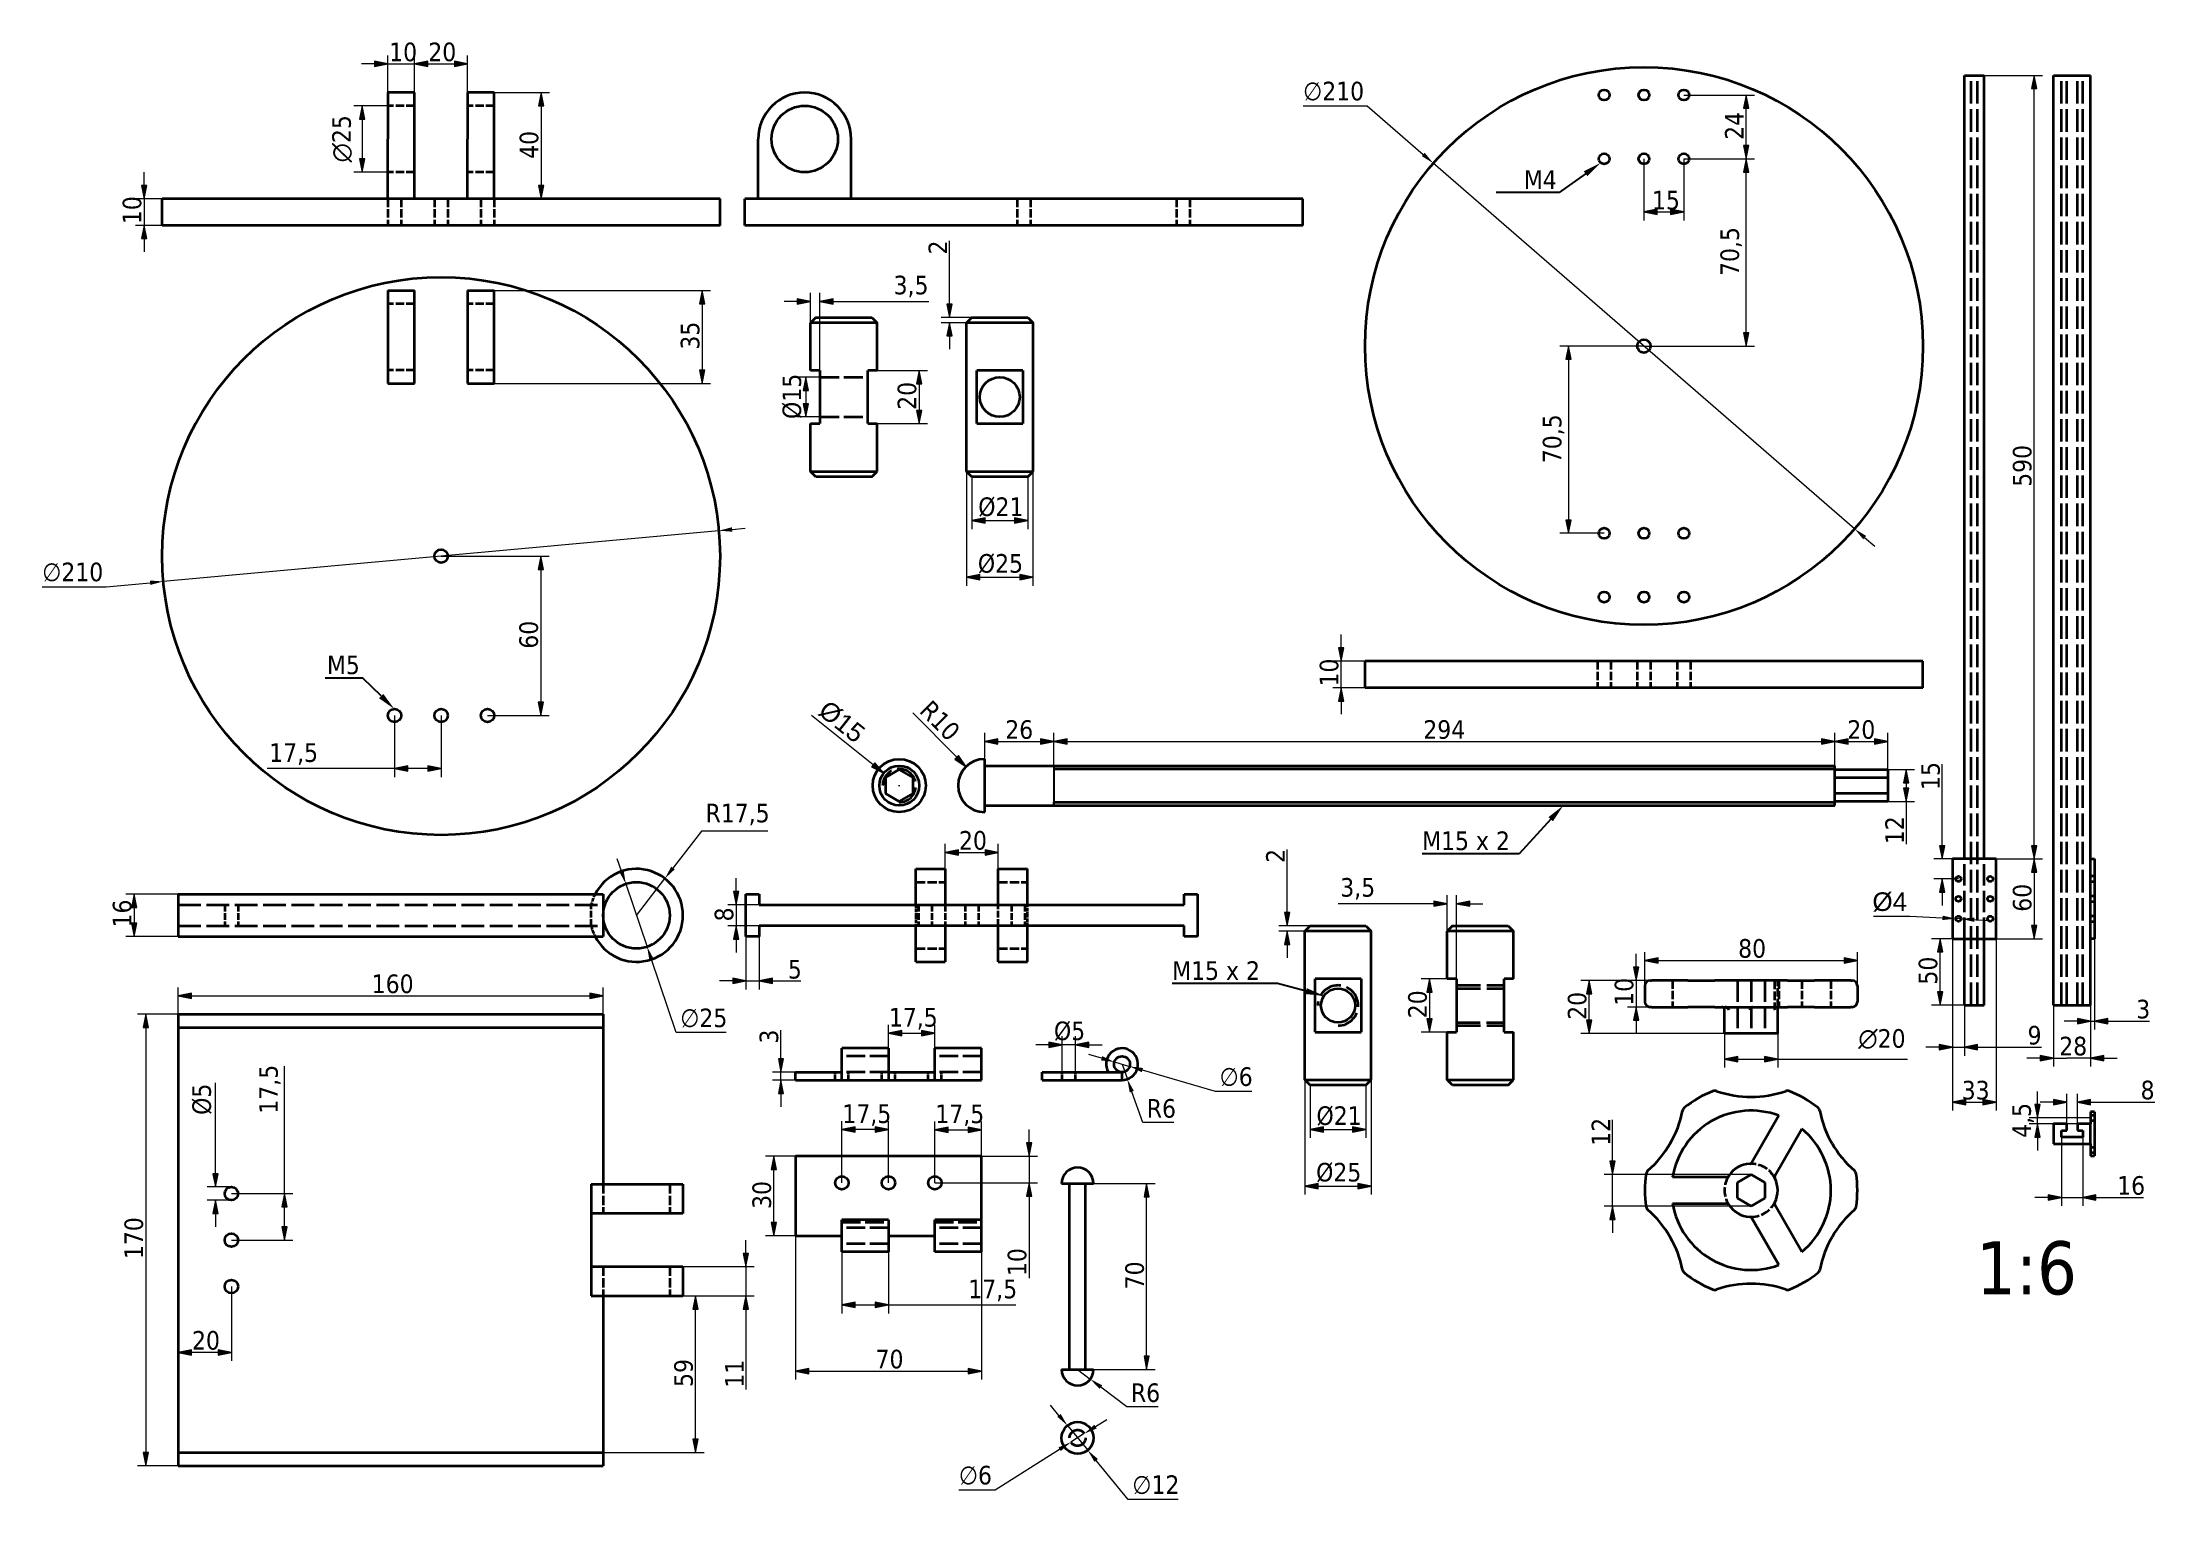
# Model space of a CAD drawing. Header units: millimetres. Extents: x 30 to 825, y 20 to 569.
import ezdxf
from ezdxf import colors
from ezdxf.entities.mleader import LeaderData, LeaderLine
from ezdxf.math import Vec2, Vec3

# ---------------------------------------------------------------- set-up
doc = ezdxf.new("R2010")
doc.units = ezdxf.units.MM
doc.header["$LTSCALE"] = 2
doc.linetypes.add('Dashed', pattern=[5.7, 4.56, -1.14])
for name, color, linetype, lineweight in [('Dimension (ISO)', 7, 'Continuous', 20), ('Hidden (ISO)', 7, 'Dashed', 35), ('Visible (ISO)', 7, 'Continuous', 35)]:
    doc.layers.add(name, color=color, linetype=linetype, lineweight=lineweight)
doc.styles.add('Label Text (ISO)', font='tahoma.ttf')
doc.styles.add('Note Text (ISO)', font='tahoma.ttf')
doc.dimstyles.new('Default (ISO)$0', dxfattribs={"dimtxt": 7, "dimasz": 5, "dimexe": 3.175, "dimexo": 0, "dimgap": 0.762, "dimtad": 1, "dimzin": 0, "dimtxsty": 'Note Text (ISO)', "dimblk": 'Filled-1', "dimcen": 0.09, "dimclrd": 256, "dimclre": 256, "dimclrt": 256, "dimazin": 0, "dimtfac": 1, "dimtofl": 0, "dimtmove": 0, "dimatfit": 3, "dimfxl": 1, "dimtolj": 1, "dimtzin": 0, "dimlwd": -1, "dimlwe": -1, "dimarcsym": 0})
doc.dimstyles.new('Default (ISO)$3', dxfattribs={"dimtxt": 3.5, "dimasz": 2.5, "dimexe": 3.175, "dimexo": 0, "dimgap": 0.762, "dimtad": 1, "dimzin": 0, "dimtxsty": 'Note Text (ISO)', "dimblk": 'Filled-1', "dimcen": 0.09, "dimclrd": 256, "dimclre": 256, "dimclrt": 256, "dimazin": 0, "dimtfac": 1, "dimtofl": 0, "dimtmove": 0, "dimatfit": 0, "dimfxl": 1, "dimtolj": 1, "dimtzin": 0, "dimlwd": -1, "dimlwe": -1, "dimarcsym": 0})
doc.dimstyles.new('Default (ISO)$4', dxfattribs={"dimtxt": 3.5, "dimasz": 2.5, "dimexe": 3.175, "dimexo": 0, "dimgap": 0.762, "dimtad": 1, "dimzin": 0, "dimtxsty": 'Note Text (ISO)', "dimblk": 'Filled-1', "dimcen": 0.09, "dimclrd": 256, "dimclre": 256, "dimclrt": 256, "dimazin": 0, "dimtfac": 1, "dimtofl": 0, "dimtmove": 0, "dimatfit": 3, "dimfxl": 1, "dimtolj": 1, "dimtzin": 0, "dimlwd": -1, "dimlwe": -1, "dimarcsym": 0})
doc.dimstyles.new('Default - Method 1b (ISO)', dxfattribs={"dimscale": 2, "dimtxt": 3.5, "dimasz": 2.5, "dimexe": 3.175, "dimexo": 0, "dimgap": 0.762, "dimtad": 1, "dimtoh": 1, "dimrnd": 1e-08, "dimtxsty": 'Note Text (ISO)', "dimcen": 0.09, "dimdle": 10, "dimclrd": 256, "dimclre": 256, "dimclrt": 256, "dimazin": 2, "dimtfac": 1, "dimtmove": 0, "dimatfit": 3, "dimfxl": 1, "dimtolj": 1, "dimlwd": -1, "dimlwe": -1, "dimarcsym": 0})
doc.dimstyles.new('Default - Method 2a (ISO)', dxfattribs={"dimscale": 2, "dimtxt": 3.5, "dimasz": 2.5, "dimexe": 3.175, "dimexo": 0, "dimgap": 0.762, "dimtad": 1, "dimtih": 1, "dimtoh": 1, "dimrnd": 1e-08, "dimtxsty": 'Note Text (ISO)', "dimcen": 0.09, "dimdle": 10, "dimclrd": 256, "dimclre": 256, "dimclrt": 256, "dimazin": 2, "dimtfac": 1, "dimtmove": 0, "dimatfit": 3, "dimfxl": 1, "dimtolj": 1, "dimlwd": -1, "dimlwe": -1, "dimarcsym": 0})
doc.dimstyles.new('Default - Method 2b (ISO)', dxfattribs={"dimscale": 2, "dimtxt": 3.5, "dimasz": 2.5, "dimexe": 3.175, "dimexo": 0, "dimgap": 0.762, "dimtad": 1, "dimtih": 1, "dimtoh": 1, "dimrnd": 1e-08, "dimtxsty": 'Note Text (ISO)', "dimcen": 0.09, "dimdle": 10, "dimclrd": 256, "dimclre": 256, "dimclrt": 256, "dimazin": 2, "dimtfac": 1, "dimtmove": 0, "dimatfit": 3, "dimfxl": 1, "dimtolj": 1, "dimlwd": -1, "dimlwe": -1, "dimarcsym": 0})

msp = doc.modelspace()

# ---------------------------------------------------------------- texts
at = {"layer": 'Visible (ISO)', "insert": (757.55, 117.73), "char_height": 20, "attachment_point": 1, "style": 'Note Text (ISO)'}
msp.add_mtext_dynamic_manual_height_columns('1:6', width=47.06313, gutter_width=1, heights=[0], dxfattribs=at)

# ---------------------------------------------------------------- blocks, each defined once
blk = doc.blocks.new('Filled-1')
at = {"color": 0}
for p, q in [((0, 0), (-1, 0.2)), ((-1, 0.2), (-1, -0.2)), ((-1, 0), (0, 0)), ((-1, -0.2), (0, 0))]:
    blk.add_line(p, q, dxfattribs=at)
blk.add_solid([(-1, -0.2), (0, 0), (-1, 0.2)], dxfattribs=at)
blk = doc.blocks.new('*D2')
at = {"layer": 'Defpoints', "color": 0, "transparency": 16777216}
for p in [(410.35, 305.9), (384.35, 296.75), (410.35, 296.75)]:
    blk.add_point(p, dxfattribs=at)
at = {"layer": 'Dimension (ISO)', "linetype": 'Continuous', "transparency": 16777216}
for p, q in [((384.35, 296.75), (384.35, 309.07)), ((389.35, 305.9), (405.35, 305.9)), ((410.35, 296.75), (410.35, 309.07))]:
    blk.add_line(p, q, dxfattribs=at)
at = {"layer": 'Dimension (ISO)', "transparency": 16777216, "xscale": 5, "yscale": 5, "zscale": 5, "rotation": 180}
blk.add_blockref('Filled-1', (384.35, 305.9), dxfattribs=at)
at = {"layer": 'Dimension (ISO)', "transparency": 16777216, "xscale": 5, "yscale": 5, "zscale": 5}
blk.add_blockref('Filled-1', (410.35, 305.9), dxfattribs=at)
at = {"layer": 'Dimension (ISO)', "transparency": 16777216, "insert": (397.35, 310.3), "char_height": 7, "attachment_point": 5, "style": 'Note Text (ISO)'}
blk.add_mtext('\\A1;26', dxfattribs=at)
blk = doc.blocks.new('*D3')
at = {"layer": 'Defpoints', "color": 0, "transparency": 16777216}
for p in [(704.35, 305.9), (410.35, 295.52), (704.35, 295.52)]:
    blk.add_point(p, dxfattribs=at)
at = {"layer": 'Dimension (ISO)', "linetype": 'Continuous', "transparency": 16777216}
for p, q in [((410.35, 295.52), (410.35, 309.07)), ((415.35, 305.9), (699.35, 305.9)), ((704.35, 295.52), (704.35, 309.07))]:
    blk.add_line(p, q, dxfattribs=at)
at = {"layer": 'Dimension (ISO)', "transparency": 16777216, "xscale": 5, "yscale": 5, "zscale": 5, "rotation": 180}
blk.add_blockref('Filled-1', (410.35, 305.9), dxfattribs=at)
at = {"layer": 'Dimension (ISO)', "transparency": 16777216, "xscale": 5, "yscale": 5, "zscale": 5}
blk.add_blockref('Filled-1', (704.35, 305.9), dxfattribs=at)
at = {"layer": 'Dimension (ISO)', "transparency": 16777216, "insert": (557.35, 310.3), "char_height": 7, "attachment_point": 5, "style": 'Note Text (ISO)'}
blk.add_mtext('\\A1;294', dxfattribs=at)
blk = doc.blocks.new('*D4')
at = {"layer": 'Defpoints', "color": 0, "transparency": 16777216}
for p in [(724.35, 305.9), (704.35, 295.25), (724.35, 295.25)]:
    blk.add_point(p, dxfattribs=at)
at = {"layer": 'Dimension (ISO)', "linetype": 'Continuous', "transparency": 16777216}
for p, q in [((704.35, 295.25), (704.35, 309.07)), ((709.35, 305.9), (719.35, 305.9)), ((724.35, 295.25), (724.35, 309.07))]:
    blk.add_line(p, q, dxfattribs=at)
at = {"layer": 'Dimension (ISO)', "transparency": 16777216, "xscale": 5, "yscale": 5, "zscale": 5, "rotation": 180}
blk.add_blockref('Filled-1', (704.35, 305.9), dxfattribs=at)
at = {"layer": 'Dimension (ISO)', "transparency": 16777216, "xscale": 5, "yscale": 5, "zscale": 5}
blk.add_blockref('Filled-1', (724.35, 305.9), dxfattribs=at)
at = {"layer": 'Dimension (ISO)', "transparency": 16777216, "insert": (714.35, 310.3), "char_height": 7, "attachment_point": 5, "style": 'Note Text (ISO)'}
blk.add_mtext('\\A1;20', dxfattribs=at)
blk = doc.blocks.new('*D5')
at = {"layer": 'Defpoints', "color": 0, "transparency": 16777216}
for p in [(724.35, 295.25), (724.35, 283.25), (731.23, 283.25)]:
    blk.add_point(p, dxfattribs=at)
at = {"layer": 'Dimension (ISO)', "linetype": 'Continuous', "transparency": 16777216}
for p, q in [((724.35, 295.25), (734.4, 295.25)), ((731.23, 290.25), (731.23, 288.25)), ((724.35, 283.25), (734.4, 283.25)), ((731.23, 283.25), (731.23, 267.18))]:
    blk.add_line(p, q, dxfattribs=at)
at = {"layer": 'Dimension (ISO)', "transparency": 16777216, "xscale": 5, "yscale": 5, "zscale": 5}
for p, rotation in [((731.23, 295.25), 90), ((731.23, 283.25), 270)]:
    blk.add_blockref('Filled-1', p, dxfattribs=dict(at, rotation=rotation))
at = {"layer": 'Dimension (ISO)', "transparency": 16777216, "insert": (726.89, 272.45), "char_height": 7, "attachment_point": 5, "rotation": 90, "style": 'Note Text (ISO)'}
blk.add_mtext('\\A1;12', dxfattribs=at)
blk = doc.blocks.new('*D6')
at = {"layer": 'Defpoints', "color": 0, "transparency": 16777216}
for p in [(377.33, 296.37), (384.35, 289.25)]:
    blk.add_point(p, dxfattribs=at)
at = {"layer": 'Dimension (ISO)', "linetype": 'Continuous', "transparency": 16777216}
blk.add_line((357.37, 316.62), (373.82, 299.93), dxfattribs=at)
at = {"layer": 'Dimension (ISO)', "transparency": 16777216}
for p, q in [((384.17, 289.25), (384.53, 289.25)), ((384.35, 289.07), (384.35, 289.43))]:
    blk.add_line(p, q, dxfattribs=at)
at = {"layer": 'Dimension (ISO)', "transparency": 16777216, "xscale": 5, "yscale": 5, "zscale": 5, "rotation": 314.5881098999411}
blk.add_blockref('Filled-1', (377.33, 296.37), dxfattribs=at)
at = {"layer": 'Dimension (ISO)', "transparency": 16777216, "insert": (367.52, 313.69), "char_height": 7, "width": 9.4602, "attachment_point": 5, "rotation": 314.58811, "style": 'Note Text (ISO)'}
blk.add_mtext('\\A1;R10', dxfattribs=at)
blk = doc.blocks.new('*D7')
at = {"layer": 'Defpoints', "color": 0, "transparency": 16777216}
for p in [(346.34, 293.93), (358.07, 284.58)]:
    blk.add_point(p, dxfattribs=at)
at = {"layer": 'Dimension (ISO)', "linetype": 'Continuous', "transparency": 16777216}
blk.add_line((342.43, 297.04), (319.14, 315.61), dxfattribs=at)
at = {"layer": 'Dimension (ISO)', "transparency": 16777216}
for p, q in [((352.02, 289.25), (352.38, 289.25)), ((352.2, 289.07), (352.2, 289.43))]:
    blk.add_line(p, q, dxfattribs=at)
at = {"layer": 'Dimension (ISO)', "transparency": 16777216, "xscale": 5, "yscale": 5, "zscale": 5, "rotation": 321.4333348753775}
blk.add_blockref('Filled-1', (346.34, 293.93), dxfattribs=at)
at = {"layer": 'Dimension (ISO)', "transparency": 16777216, "insert": (330.55, 313.28), "char_height": 7, "attachment_point": 5, "rotation": 321.43333, "style": 'Note Text (ISO)'}
blk.add_mtext('\\A1;{\\fArial|b0|i0|c0|p34;%%C15}', dxfattribs=at)
blk = doc.blocks.new('*D12')
at = {"layer": 'Defpoints', "color": 0, "transparency": 16777216}
for p in [(169.72, 560.91), (159.72, 550.16), (169.72, 550.16)]:
    blk.add_point(p, dxfattribs=at)
at = {"layer": 'Dimension (ISO)', "linetype": 'Continuous', "transparency": 16777216}
for p, q in [((154.72, 560.91), (149.72, 560.91)), ((159.72, 550.16), (159.72, 564.09)), ((159.72, 560.91), (169.72, 560.91)), ((169.72, 550.16), (169.72, 564.09)), ((174.72, 560.91), (179.72, 560.91))]:
    blk.add_line(p, q, dxfattribs=at)
at = {"layer": 'Dimension (ISO)', "transparency": 16777216, "xscale": 5, "yscale": 5, "zscale": 5}
blk.add_blockref('Filled-1', (159.72, 560.91), dxfattribs=at)
at = {"layer": 'Dimension (ISO)', "transparency": 16777216, "xscale": 5, "yscale": 5, "zscale": 5, "rotation": 180}
blk.add_blockref('Filled-1', (169.72, 560.91), dxfattribs=at)
at = {"layer": 'Dimension (ISO)', "transparency": 16777216, "insert": (160.19, 568.96), "char_height": 7, "attachment_point": 1, "style": 'Note Text (ISO)'}
blk.add_mtext('\\A1;10', dxfattribs=at)
blk = doc.blocks.new('*D13')
at = {"layer": 'Defpoints', "color": 0, "transparency": 16777216}
for p in [(189.72, 560.91), (169.72, 550.16), (189.72, 550.16)]:
    blk.add_point(p, dxfattribs=at)
at = {"layer": 'Dimension (ISO)', "linetype": 'Continuous', "transparency": 16777216}
for p, q in [((169.72, 550.16), (169.72, 564.09)), ((174.72, 560.91), (184.72, 560.91)), ((189.72, 550.16), (189.72, 564.09))]:
    blk.add_line(p, q, dxfattribs=at)
at = {"layer": 'Dimension (ISO)', "transparency": 16777216, "xscale": 5, "yscale": 5, "zscale": 5, "rotation": 180}
blk.add_blockref('Filled-1', (169.72, 560.91), dxfattribs=at)
at = {"layer": 'Dimension (ISO)', "transparency": 16777216, "xscale": 5, "yscale": 5, "zscale": 5}
blk.add_blockref('Filled-1', (189.72, 560.91), dxfattribs=at)
at = {"layer": 'Dimension (ISO)', "transparency": 16777216, "insert": (174.92, 568.97), "char_height": 7, "attachment_point": 1, "style": 'Note Text (ISO)'}
blk.add_mtext('\\A1;20', dxfattribs=at)
blk = doc.blocks.new('*D14')
at = {"layer": 'Defpoints', "color": 0, "transparency": 16777216}
for p in [(159.72, 545.16), (150.04, 520.16), (159.72, 520.16)]:
    blk.add_point(p, dxfattribs=at)
at = {"layer": 'Dimension (ISO)', "linetype": 'Continuous', "transparency": 16777216}
for p, q in [((159.72, 545.16), (146.87, 545.16)), ((150.04, 540.16), (150.04, 525.16)), ((159.72, 520.16), (146.87, 520.16))]:
    blk.add_line(p, q, dxfattribs=at)
at = {"layer": 'Dimension (ISO)', "transparency": 16777216, "xscale": 5, "yscale": 5, "zscale": 5}
for p, rotation in [((150.04, 545.16), 90), ((150.04, 520.16), 270)]:
    blk.add_blockref('Filled-1', p, dxfattribs=dict(at, rotation=rotation))
at = {"layer": 'Dimension (ISO)', "transparency": 16777216, "insert": (138.75, 523.87), "char_height": 7, "attachment_point": 1, "rotation": 90, "style": 'Note Text (ISO)'}
blk.add_mtext('\\A1;{\\fAIGDT|b0|i0;\\ln}\\fTahoma|b0|i0;25', dxfattribs=at)
blk = doc.blocks.new('*D15')
at = {"layer": 'Defpoints', "color": 0, "transparency": 16777216}
for p in [(199.72, 475.65), (199.72, 440.65), (277.99, 440.65)]:
    blk.add_point(p, dxfattribs=at)
at = {"layer": 'Dimension (ISO)', "linetype": 'Continuous', "transparency": 16777216}
for p, q in [((199.72, 475.65), (281.17, 475.65)), ((277.99, 470.65), (277.99, 445.65)), ((199.72, 440.65), (281.17, 440.65))]:
    blk.add_line(p, q, dxfattribs=at)
at = {"layer": 'Dimension (ISO)', "transparency": 16777216, "xscale": 5, "yscale": 5, "zscale": 5}
for p, rotation in [((277.99, 475.65), 90), ((277.99, 440.65), 270)]:
    blk.add_blockref('Filled-1', p, dxfattribs=dict(at, rotation=rotation))
at = {"layer": 'Dimension (ISO)', "transparency": 16777216, "insert": (269.94, 453.37), "char_height": 7, "attachment_point": 1, "rotation": 90, "style": 'Note Text (ISO)'}
blk.add_mtext('\\A1;35', dxfattribs=at)
blk = doc.blocks.new('*D16')
at = {"layer": 'Defpoints', "color": 0, "transparency": 16777216}
for p in [(199.72, 550.16), (217.36, 510.16), (217.36, 510.16)]:
    blk.add_point(p, dxfattribs=at)
at = {"layer": 'Dimension (ISO)', "linetype": 'Continuous', "transparency": 16777216}
for p, q in [((199.72, 550.16), (220.53, 550.16)), ((217.36, 545.16), (217.36, 515.16))]:
    blk.add_line(p, q, dxfattribs=at)
at = {"layer": 'Dimension (ISO)', "transparency": 16777216, "xscale": 5, "yscale": 5, "zscale": 5}
for p, rotation in [((217.36, 550.16), 90), ((217.36, 510.16), 270)]:
    blk.add_blockref('Filled-1', p, dxfattribs=dict(at, rotation=rotation))
at = {"layer": 'Dimension (ISO)', "transparency": 16777216, "insert": (209.31, 525.19), "char_height": 7, "attachment_point": 1, "rotation": 90, "style": 'Note Text (ISO)'}
blk.add_mtext('\\A1;40', dxfattribs=at)
blk = doc.blocks.new('*D17')
at = {"layer": 'Defpoints', "color": 0, "transparency": 16777216}
for p in [(162.22, 315.65), (179.72, 315.65), (179.72, 295.65)]:
    blk.add_point(p, dxfattribs=at)
at = {"layer": 'Dimension (ISO)', "linetype": 'Continuous', "transparency": 16777216}
for p, q in [((162.22, 315.65), (162.22, 292.47)), ((179.72, 315.65), (179.72, 292.47)), ((162.22, 295.65), (114.26, 295.65)), ((174.72, 295.65), (167.22, 295.65))]:
    blk.add_line(p, q, dxfattribs=at)
at = {"layer": 'Dimension (ISO)', "transparency": 16777216, "xscale": 5, "yscale": 5, "zscale": 5, "rotation": 180}
blk.add_blockref('Filled-1', (162.22, 295.65), dxfattribs=at)
at = {"layer": 'Dimension (ISO)', "transparency": 16777216, "xscale": 5, "yscale": 5, "zscale": 5}
blk.add_blockref('Filled-1', (179.72, 295.65), dxfattribs=at)
at = {"layer": 'Dimension (ISO)', "transparency": 16777216, "insert": (115.02, 305.17), "char_height": 7, "attachment_point": 1, "style": 'Note Text (ISO)'}
blk.add_mtext('\\A1;17,5', dxfattribs=at)
blk = doc.blocks.new('*D18')
at = {"layer": 'Defpoints', "color": 0, "transparency": 16777216}
for p in [(284.29, 385.21), (75.16, 366.09)]:
    blk.add_point(p, dxfattribs=at)
at = {"layer": 'Dimension (ISO)', "transparency": 16777216}
for p, q in [((284.29, 385.21), (75.16, 366.09)), ((289.27, 385.67), (294.25, 386.12)), ((29.59, 364.12), (53.7, 364.12)), ((53.7, 364.12), (70.18, 365.63))]:
    blk.add_line(p, q, dxfattribs=at)
for points in [[(289.19, 386.5), (289.34, 384.84), (284.29, 385.21)], [(70.11, 366.46), (70.26, 364.8), (75.16, 366.09)]]:
    blk.add_solid(points, dxfattribs=at)
at = {"layer": 'Dimension (ISO)', "transparency": 16777216, "insert": (29.59, 373.19), "char_height": 7, "attachment_point": 1, "style": 'Note Text (ISO)'}
blk.add_mtext('\\A1;∅210', dxfattribs=at)
blk = doc.blocks.new('*D19')
at = {"layer": 'Defpoints', "color": 0, "transparency": 16777216}
for p in [(74.72, 510.16), (67.91, 500.16), (74.72, 500.16)]:
    blk.add_point(p, dxfattribs=at)
at = {"layer": 'Dimension (ISO)', "linetype": 'Continuous', "transparency": 16777216}
for p, q in [((67.91, 515.16), (67.91, 520.16)), ((74.72, 510.16), (64.73, 510.16)), ((67.91, 510.16), (67.91, 500.16)), ((74.72, 500.16), (64.73, 500.16)), ((67.91, 495.16), (67.91, 490.16))]:
    blk.add_line(p, q, dxfattribs=at)
at = {"layer": 'Dimension (ISO)', "transparency": 16777216, "xscale": 5, "yscale": 5, "zscale": 5}
for p, rotation in [((67.91, 510.16), 270), ((67.91, 500.16), 90)]:
    blk.add_blockref('Filled-1', p, dxfattribs=dict(at, rotation=rotation))
at = {"layer": 'Dimension (ISO)', "transparency": 16777216, "insert": (59.86, 500.63), "char_height": 7, "attachment_point": 1, "rotation": 90, "style": 'Note Text (ISO)'}
blk.add_mtext('\\A1;10', dxfattribs=at)
blk = doc.blocks.new('*D20')
at = {"layer": 'Defpoints', "color": 0, "transparency": 16777216}
for p in [(647.53, 525.23), (670.95, 525.23), (632.53, 454.73)]:
    blk.add_point(p, dxfattribs=at)
at = {"layer": 'Dimension (ISO)', "linetype": 'Continuous', "transparency": 16777216}
for p, q in [((647.53, 525.23), (674.12, 525.23)), ((670.95, 459.73), (670.95, 520.23)), ((632.53, 454.73), (674.12, 454.73))]:
    blk.add_line(p, q, dxfattribs=at)
at = {"layer": 'Dimension (ISO)', "transparency": 16777216, "xscale": 5, "yscale": 5, "zscale": 5}
for p, rotation in [((670.95, 525.23), 90), ((670.95, 454.73), 270)]:
    blk.add_blockref('Filled-1', p, dxfattribs=dict(at, rotation=rotation))
at = {"layer": 'Dimension (ISO)', "transparency": 16777216, "insert": (661.31, 481.12), "char_height": 7, "attachment_point": 1, "rotation": 90, "style": 'Note Text (ISO)'}
blk.add_mtext('\\A1;70,5', dxfattribs=at)
blk = doc.blocks.new('*D21')
at = {"layer": 'Defpoints', "color": 0, "transparency": 16777216}
for p in [(647.53, 549.23), (670.95, 549.23), (647.53, 525.23)]:
    blk.add_point(p, dxfattribs=at)
at = {"layer": 'Dimension (ISO)', "linetype": 'Continuous', "transparency": 16777216}
for p, q in [((647.53, 549.23), (674.12, 549.23)), ((670.95, 530.23), (670.95, 544.23)), ((647.53, 525.23), (674.12, 525.23))]:
    blk.add_line(p, q, dxfattribs=at)
at = {"layer": 'Dimension (ISO)', "transparency": 16777216, "xscale": 5, "yscale": 5, "zscale": 5}
for p, rotation in [((670.95, 549.23), 90), ((670.95, 525.23), 270)]:
    blk.add_blockref('Filled-1', p, dxfattribs=dict(at, rotation=rotation))
at = {"layer": 'Dimension (ISO)', "transparency": 16777216, "insert": (663.04, 532.35), "char_height": 7, "attachment_point": 1, "rotation": 90, "style": 'Note Text (ISO)'}
blk.add_mtext('\\A1;24', dxfattribs=at)
blk = doc.blocks.new('*D22')
at = {"layer": 'Defpoints', "color": 0, "transparency": 16777216}
for p in [(632.53, 525.23), (647.53, 525.23), (647.53, 505.23)]:
    blk.add_point(p, dxfattribs=at)
at = {"layer": 'Dimension (ISO)', "linetype": 'Continuous', "transparency": 16777216}
for p, q in [((632.53, 525.23), (632.53, 502.05)), ((647.53, 525.23), (647.53, 502.05)), ((637.53, 505.23), (642.53, 505.23))]:
    blk.add_line(p, q, dxfattribs=at)
at = {"layer": 'Dimension (ISO)', "transparency": 16777216, "xscale": 5, "yscale": 5, "zscale": 5, "rotation": 180}
blk.add_blockref('Filled-1', (632.53, 505.23), dxfattribs=at)
at = {"layer": 'Dimension (ISO)', "transparency": 16777216, "xscale": 5, "yscale": 5, "zscale": 5}
blk.add_blockref('Filled-1', (647.53, 505.23), dxfattribs=at)
at = {"layer": 'Dimension (ISO)', "transparency": 16777216, "insert": (635.56, 513.16), "char_height": 7, "attachment_point": 1, "style": 'Note Text (ISO)'}
blk.add_mtext('\\A1;15', dxfattribs=at)
blk = doc.blocks.new('*D23')
at = {"layer": 'Defpoints', "color": 0, "transparency": 16777216}
for p in [(553.23, 523.55), (711.83, 385.9)]:
    blk.add_point(p, dxfattribs=at)
at = {"layer": 'Dimension (ISO)', "transparency": 16777216}
for p, q in [((504.23, 545.16), (528.34, 545.16)), ((528.34, 545.16), (549.46, 526.83)), ((711.83, 385.9), (553.23, 523.55)), ((715.6, 382.62), (719.38, 379.35))]:
    blk.add_line(p, q, dxfattribs=at)
for points in [[(550, 527.46), (548.91, 526.2), (553.23, 523.55)], [(716.15, 383.25), (715.06, 382), (711.83, 385.9)]]:
    blk.add_solid(points, dxfattribs=at)
at = {"layer": 'Dimension (ISO)', "transparency": 16777216, "insert": (504.23, 554.22), "char_height": 7, "attachment_point": 1, "style": 'Note Text (ISO)'}
blk.add_mtext('\\A1;∅210', dxfattribs=at)
blk = doc.blocks.new('*D24')
at = {"layer": 'Defpoints', "color": 0, "transparency": 16777216}
for p in [(179.72, 375.65), (197.22, 315.65), (217.22, 315.65)]:
    blk.add_point(p, dxfattribs=at)
at = {"layer": 'Dimension (ISO)', "linetype": 'Continuous', "transparency": 16777216}
for p, q in [((179.72, 375.65), (220.4, 375.65)), ((217.22, 370.65), (217.22, 320.65)), ((197.22, 315.65), (220.4, 315.65))]:
    blk.add_line(p, q, dxfattribs=at)
at = {"layer": 'Dimension (ISO)', "transparency": 16777216, "xscale": 5, "yscale": 5, "zscale": 5}
for p, rotation in [((217.22, 375.65), 90), ((217.22, 315.65), 270)]:
    blk.add_blockref('Filled-1', p, dxfattribs=dict(at, rotation=rotation))
at = {"layer": 'Dimension (ISO)', "transparency": 16777216, "insert": (209.18, 340.79), "char_height": 7, "attachment_point": 1, "rotation": 90, "style": 'Note Text (ISO)'}
blk.add_mtext('\\A1;60', dxfattribs=at)
blk = doc.blocks.new('*D25')
at = {"layer": 'Defpoints', "color": 0, "transparency": 16777216}
for p in [(518.52, 336.08), (527.53, 336.08), (527.53, 326.08)]:
    blk.add_point(p, dxfattribs=at)
at = {"layer": 'Dimension (ISO)', "linetype": 'Continuous', "transparency": 16777216}
for p, q in [((518.52, 341.08), (518.52, 346.08)), ((527.53, 336.08), (515.35, 336.08)), ((518.52, 326.08), (518.52, 336.08)), ((527.53, 326.08), (515.35, 326.08)), ((518.52, 321.08), (518.52, 316.08))]:
    blk.add_line(p, q, dxfattribs=at)
at = {"layer": 'Dimension (ISO)', "transparency": 16777216, "xscale": 5, "yscale": 5, "zscale": 5}
for p, rotation in [((518.52, 336.08), 270), ((518.52, 326.08), 90)]:
    blk.add_blockref('Filled-1', p, dxfattribs=dict(at, rotation=rotation))
at = {"layer": 'Dimension (ISO)', "transparency": 16777216, "insert": (510.47, 326.55), "char_height": 7, "attachment_point": 1, "rotation": 90, "style": 'Note Text (ISO)'}
blk.add_mtext('\\A1;10', dxfattribs=at)
blk = doc.blocks.new('*D26')
at = {"layer": 'Defpoints', "color": 0, "transparency": 16777216}
for p in [(632.53, 454.73), (604.08, 384.23), (617.53, 384.23)]:
    blk.add_point(p, dxfattribs=at)
at = {"layer": 'Dimension (ISO)', "linetype": 'Continuous', "transparency": 16777216}
for p, q in [((632.53, 454.73), (600.91, 454.73)), ((604.08, 449.73), (604.08, 389.23)), ((617.53, 384.23), (600.91, 384.23))]:
    blk.add_line(p, q, dxfattribs=at)
at = {"layer": 'Dimension (ISO)', "transparency": 16777216, "xscale": 5, "yscale": 5, "zscale": 5}
for p, rotation in [((604.08, 454.73), 90), ((604.08, 384.23), 270)]:
    blk.add_blockref('Filled-1', p, dxfattribs=dict(at, rotation=rotation))
at = {"layer": 'Dimension (ISO)', "transparency": 16777216, "insert": (594.44, 410.62), "char_height": 7, "attachment_point": 1, "rotation": 90, "style": 'Note Text (ISO)'}
blk.add_mtext('\\A1;70,5', dxfattribs=at)
blk = doc.blocks.new('*D27')
at = {"layer": 'Defpoints', "color": 0, "transparency": 16777216}
for p in [(263.97, 254.26), (253.28, 240.41)]:
    blk.add_point(p, dxfattribs=at)
at = {"layer": 'Dimension (ISO)', "transparency": 16777216}
for p, q in [((277.76, 272.14), (267.02, 258.22)), ((302.73, 272.14), (277.76, 272.14)), ((253.28, 240.41), (263.97, 254.26))]:
    blk.add_line(p, q, dxfattribs=at)
blk.add_solid([(266.36, 258.73), (267.68, 257.71), (263.97, 254.26)], dxfattribs=at)
at = {"layer": 'Dimension (ISO)', "transparency": 16777216, "insert": (279.28, 282.43), "char_height": 7, "attachment_point": 1, "style": 'Note Text (ISO)'}
blk.add_mtext('\\A1;R17,5', dxfattribs=at)
blk = doc.blocks.new('*D28')
at = {"layer": 'Defpoints', "color": 0, "transparency": 16777216}
for p in [(249.26, 252.25), (257.29, 228.57)]:
    blk.add_point(p, dxfattribs=at)
at = {"layer": 'Dimension (ISO)', "transparency": 16777216}
for p, q in [((247.66, 256.98), (246.05, 261.72)), ((249.26, 252.25), (257.29, 228.57)), ((268.25, 196.27), (258.9, 223.84)), ((286.99, 196.27), (268.25, 196.27))]:
    blk.add_line(p, q, dxfattribs=at)
for points in [[(248.45, 257.25), (246.87, 256.71), (249.26, 252.25)], [(259.69, 224.1), (258.11, 223.57), (257.29, 228.57)]]:
    blk.add_solid(points, dxfattribs=at)
at = {"layer": 'Dimension (ISO)', "transparency": 16777216, "insert": (269.77, 205.33), "char_height": 7, "attachment_point": 1, "style": 'Note Text (ISO)'}
blk.add_mtext('\\A1;∅25', dxfattribs=at)
blk = doc.blocks.new('*D29')
at = {"layer": 'Defpoints', "color": 0, "transparency": 16777216}
for p in [(80.78, 203.15), (68.58, 33.15), (80.78, 33.15)]:
    blk.add_point(p, dxfattribs=at)
at = {"layer": 'Dimension (ISO)', "linetype": 'Continuous', "transparency": 16777216}
for p, q in [((80.78, 203.15), (65.4, 203.15)), ((68.58, 198.15), (68.58, 38.15)), ((80.78, 33.15), (65.4, 33.15))]:
    blk.add_line(p, q, dxfattribs=at)
at = {"layer": 'Dimension (ISO)', "transparency": 16777216, "xscale": 5, "yscale": 5, "zscale": 5}
for p, rotation in [((68.58, 203.15), 90), ((68.58, 33.15), 270)]:
    blk.add_blockref('Filled-1', p, dxfattribs=dict(at, rotation=rotation))
at = {"layer": 'Dimension (ISO)', "transparency": 16777216, "insert": (60.53, 111), "char_height": 7, "attachment_point": 1, "rotation": 90, "style": 'Note Text (ISO)'}
blk.add_mtext('\\A1;170', dxfattribs=at)
blk = doc.blocks.new('*D30')
at = {"layer": 'Defpoints', "color": 0, "transparency": 16777216}
for p in [(100.78, 138.15), (94.83, 133.15), (100.78, 133.15)]:
    blk.add_point(p, dxfattribs=at)
at = {"layer": 'Dimension (ISO)', "linetype": 'Continuous', "transparency": 16777216}
for p, q in [((94.83, 143.15), (94.83, 177.32)), ((100.78, 138.15), (91.66, 138.15)), ((100.78, 133.15), (91.66, 133.15)), ((94.83, 128.15), (94.83, 123.15))]:
    blk.add_line(p, q, dxfattribs=at)
at = {"layer": 'Dimension (ISO)', "transparency": 16777216, "xscale": 5, "yscale": 5, "zscale": 5}
for p, rotation in [((94.83, 138.15), 270), ((94.83, 133.15), 90)]:
    blk.add_blockref('Filled-1', p, dxfattribs=dict(at, rotation=rotation))
at = {"layer": 'Dimension (ISO)', "transparency": 16777216, "insert": (86.09, 165.3), "char_height": 7, "attachment_point": 1, "rotation": 90, "style": 'Note Text (ISO)'}
blk.add_mtext('\\A1;\\fTahoma|b0|i0;Ø5', dxfattribs=at)
blk = doc.blocks.new('*D31')
at = {"layer": 'Defpoints', "color": 0, "transparency": 16777216}
for p in [(100.78, 100.65), (80.78, 75.87), (80.78, 75.87)]:
    blk.add_point(p, dxfattribs=at)
at = {"layer": 'Dimension (ISO)', "linetype": 'Continuous', "transparency": 16777216}
for p, q in [((100.78, 100.65), (100.78, 72.7)), ((95.78, 75.87), (85.78, 75.87))]:
    blk.add_line(p, q, dxfattribs=at)
at = {"layer": 'Dimension (ISO)', "transparency": 16777216, "xscale": 5, "yscale": 5, "zscale": 5, "rotation": 180}
blk.add_blockref('Filled-1', (80.78, 75.87), dxfattribs=at)
at = {"layer": 'Dimension (ISO)', "transparency": 16777216, "xscale": 5, "yscale": 5, "zscale": 5}
blk.add_blockref('Filled-1', (100.78, 75.87), dxfattribs=at)
at = {"layer": 'Dimension (ISO)', "transparency": 16777216, "insert": (85.97, 83.93), "char_height": 7, "attachment_point": 1, "style": 'Note Text (ISO)'}
blk.add_mtext('\\A1;20', dxfattribs=at)
blk = doc.blocks.new('*D32')
at = {"layer": 'Defpoints', "color": 0, "transparency": 16777216}
for p in [(100.78, 135.65), (100.78, 118.15), (120.78, 118.15)]:
    blk.add_point(p, dxfattribs=at)
at = {"layer": 'Dimension (ISO)', "linetype": 'Continuous', "transparency": 16777216}
for p, q in [((120.78, 135.65), (120.78, 183.61)), ((100.78, 135.65), (123.95, 135.65)), ((120.78, 123.15), (120.78, 130.65)), ((100.78, 118.15), (123.95, 118.15))]:
    blk.add_line(p, q, dxfattribs=at)
at = {"layer": 'Dimension (ISO)', "transparency": 16777216, "xscale": 5, "yscale": 5, "zscale": 5}
for p, rotation in [((120.78, 135.65), 90), ((120.78, 118.15), 270)]:
    blk.add_blockref('Filled-1', p, dxfattribs=dict(at, rotation=rotation))
at = {"layer": 'Dimension (ISO)', "transparency": 16777216, "insert": (111.25, 165.74), "char_height": 7, "attachment_point": 1, "rotation": 90, "style": 'Note Text (ISO)'}
blk.add_mtext('\\A1;17,5', dxfattribs=at)
blk = doc.blocks.new('*D33')
at = {"layer": 'Defpoints', "color": 0, "transparency": 16777216}
for p in [(240.78, 210.11), (80.78, 203.15), (240.78, 203.15)]:
    blk.add_point(p, dxfattribs=at)
at = {"layer": 'Dimension (ISO)', "linetype": 'Continuous', "transparency": 16777216}
for p, q in [((80.78, 203.15), (80.78, 213.28)), ((85.78, 210.11), (235.78, 210.11)), ((240.78, 203.15), (240.78, 213.28))]:
    blk.add_line(p, q, dxfattribs=at)
at = {"layer": 'Dimension (ISO)', "transparency": 16777216, "xscale": 5, "yscale": 5, "zscale": 5, "rotation": 180}
blk.add_blockref('Filled-1', (80.78, 210.11), dxfattribs=at)
at = {"layer": 'Dimension (ISO)', "transparency": 16777216, "xscale": 5, "yscale": 5, "zscale": 5}
blk.add_blockref('Filled-1', (240.78, 210.11), dxfattribs=at)
at = {"layer": 'Dimension (ISO)', "transparency": 16777216, "insert": (153.62, 218.15), "char_height": 7, "attachment_point": 1, "style": 'Note Text (ISO)'}
blk.add_mtext('\\A1;160', dxfattribs=at)
blk = doc.blocks.new('*D34')
at = {"layer": 'Defpoints', "color": 0, "transparency": 16777216}
for p in [(294.49, 232.41), (299.49, 232.41), (299.49, 215.71)]:
    blk.add_point(p, dxfattribs=at)
at = {"layer": 'Dimension (ISO)', "linetype": 'Continuous', "transparency": 16777216}
for p, q in [((294.49, 232.41), (294.49, 212.54)), ((299.49, 232.41), (299.49, 212.54)), ((289.49, 215.71), (284.49, 215.71)), ((294.49, 215.71), (299.49, 215.71)), ((304.49, 215.71), (315.18, 215.71))]:
    blk.add_line(p, q, dxfattribs=at)
at = {"layer": 'Dimension (ISO)', "transparency": 16777216, "xscale": 5, "yscale": 5, "zscale": 5}
blk.add_blockref('Filled-1', (294.49, 215.71), dxfattribs=at)
at = {"layer": 'Dimension (ISO)', "transparency": 16777216, "xscale": 5, "yscale": 5, "zscale": 5, "rotation": 180}
blk.add_blockref('Filled-1', (299.49, 215.71), dxfattribs=at)
at = {"layer": 'Dimension (ISO)', "transparency": 16777216, "insert": (310.25, 223.62), "char_height": 7, "attachment_point": 1, "style": 'Note Text (ISO)'}
blk.add_mtext('\\A1;5', dxfattribs=at)
blk = doc.blocks.new('*D35')
at = {"layer": 'Defpoints', "color": 0, "transparency": 16777216}
for p in [(270.78, 97.15), (275.53, 97.15), (240.78, 38.15)]:
    blk.add_point(p, dxfattribs=at)
at = {"layer": 'Dimension (ISO)', "linetype": 'Continuous', "transparency": 16777216}
for p, q in [((270.78, 97.15), (278.71, 97.15)), ((275.53, 43.15), (275.53, 92.15)), ((240.78, 38.15), (278.71, 38.15))]:
    blk.add_line(p, q, dxfattribs=at)
at = {"layer": 'Dimension (ISO)', "transparency": 16777216, "xscale": 5, "yscale": 5, "zscale": 5}
for p, rotation in [((275.53, 97.15), 90), ((275.53, 38.15), 270)]:
    blk.add_blockref('Filled-1', p, dxfattribs=dict(at, rotation=rotation))
at = {"layer": 'Dimension (ISO)', "transparency": 16777216, "insert": (267.48, 62.89), "char_height": 7, "attachment_point": 1, "rotation": 90, "style": 'Note Text (ISO)'}
blk.add_mtext('\\A1;59', dxfattribs=at)
blk = doc.blocks.new('*D36')
at = {"layer": 'Defpoints', "color": 0, "transparency": 16777216}
for p in [(270.78, 108.15), (294.45, 108.15), (270.78, 97.15)]:
    blk.add_point(p, dxfattribs=at)
at = {"layer": 'Dimension (ISO)', "linetype": 'Continuous', "transparency": 16777216}
for p, q in [((294.45, 113.15), (294.45, 118.15)), ((270.78, 108.15), (297.62, 108.15)), ((294.45, 108.15), (294.45, 97.15)), ((270.78, 97.15), (297.62, 97.15)), ((294.45, 92.15), (294.45, 61.86))]:
    blk.add_line(p, q, dxfattribs=at)
at = {"layer": 'Dimension (ISO)', "transparency": 16777216, "xscale": 5, "yscale": 5, "zscale": 5}
for p, rotation in [((294.45, 108.15), 270), ((294.45, 97.15), 90)]:
    blk.add_blockref('Filled-1', p, dxfattribs=dict(at, rotation=rotation))
at = {"layer": 'Dimension (ISO)', "transparency": 16777216, "insert": (286.66, 62.63), "char_height": 7, "attachment_point": 1, "rotation": 90, "style": 'Note Text (ISO)'}
blk.add_mtext('\\A1;11', dxfattribs=at)
blk = doc.blocks.new('*D37')
at = {"layer": 'Defpoints', "color": 0, "transparency": 16777216}
for p in [(389.49, 264.09), (369.49, 257.91), (389.49, 257.91)]:
    blk.add_point(p, dxfattribs=at)
at = {"layer": 'Dimension (ISO)', "linetype": 'Continuous', "transparency": 16777216}
for p, q in [((369.49, 257.91), (369.49, 267.27)), ((374.49, 264.09), (384.49, 264.09)), ((389.49, 257.91), (389.49, 267.27))]:
    blk.add_line(p, q, dxfattribs=at)
at = {"layer": 'Dimension (ISO)', "transparency": 16777216, "xscale": 5, "yscale": 5, "zscale": 5, "rotation": 180}
blk.add_blockref('Filled-1', (369.49, 264.09), dxfattribs=at)
at = {"layer": 'Dimension (ISO)', "transparency": 16777216, "xscale": 5, "yscale": 5, "zscale": 5}
blk.add_blockref('Filled-1', (389.49, 264.09), dxfattribs=at)
at = {"layer": 'Dimension (ISO)', "transparency": 16777216, "insert": (374.69, 272.15), "char_height": 7, "attachment_point": 1, "style": 'Note Text (ISO)'}
blk.add_mtext('\\A1;20', dxfattribs=at)
blk = doc.blocks.new('*D38')
at = {"layer": 'Defpoints', "color": 0, "transparency": 16777216}
for p in [(80.78, 248.41), (64.18, 232.41), (80.78, 232.41)]:
    blk.add_point(p, dxfattribs=at)
at = {"layer": 'Dimension (ISO)', "linetype": 'Continuous', "transparency": 16777216}
for p, q in [((80.78, 248.41), (61.01, 248.41)), ((64.18, 243.41), (64.18, 237.41)), ((80.78, 232.41), (61.01, 232.41))]:
    blk.add_line(p, q, dxfattribs=at)
at = {"layer": 'Dimension (ISO)', "transparency": 16777216, "xscale": 5, "yscale": 5, "zscale": 5}
for p, rotation in [((64.18, 248.41), 90), ((64.18, 232.41), 270)]:
    blk.add_blockref('Filled-1', p, dxfattribs=dict(at, rotation=rotation))
at = {"layer": 'Dimension (ISO)', "transparency": 16777216, "insert": (56.14, 235.84), "char_height": 7, "attachment_point": 1, "rotation": 90, "style": 'Note Text (ISO)'}
blk.add_mtext('\\A1;16', dxfattribs=at)
blk = doc.blocks.new('*D39')
at = {"layer": 'Defpoints', "color": 0, "transparency": 16777216}
for p in [(299.49, 244.41), (290.81, 236.41), (299.49, 236.41)]:
    blk.add_point(p, dxfattribs=at)
at = {"layer": 'Dimension (ISO)', "linetype": 'Continuous', "transparency": 16777216}
for p, q in [((290.81, 249.41), (290.81, 254.41)), ((299.49, 244.41), (287.63, 244.41)), ((290.81, 244.41), (290.81, 236.41)), ((299.49, 236.41), (287.63, 236.41)), ((290.81, 231.41), (290.81, 226.41))]:
    blk.add_line(p, q, dxfattribs=at)
at = {"layer": 'Dimension (ISO)', "transparency": 16777216, "xscale": 5, "yscale": 5, "zscale": 5}
for p, rotation in [((290.81, 244.41), 270), ((290.81, 236.41), 90)]:
    blk.add_blockref('Filled-1', p, dxfattribs=dict(at, rotation=rotation))
at = {"layer": 'Dimension (ISO)', "transparency": 16777216, "insert": (282.73, 238.13), "char_height": 7, "attachment_point": 1, "rotation": 90, "style": 'Note Text (ISO)'}
blk.add_mtext('\\A1;8', dxfattribs=at)
blk = doc.blocks.new('*D40')
at = {"layer": 'Defpoints', "color": 0, "transparency": 16777216}
for p in [(313.11, 119.73), (383.11, 113.73), (383.11, 68.82)]:
    blk.add_point(p, dxfattribs=at)
at = {"layer": 'Dimension (ISO)', "linetype": 'Continuous', "transparency": 16777216}
for p, q in [((313.11, 119.73), (313.11, 65.65)), ((383.11, 113.73), (383.11, 65.65)), ((318.11, 68.82), (378.11, 68.82))]:
    blk.add_line(p, q, dxfattribs=at)
at = {"layer": 'Dimension (ISO)', "transparency": 16777216, "xscale": 5, "yscale": 5, "zscale": 5, "rotation": 180}
blk.add_blockref('Filled-1', (313.11, 68.82), dxfattribs=at)
at = {"layer": 'Dimension (ISO)', "transparency": 16777216, "xscale": 5, "yscale": 5, "zscale": 5}
blk.add_blockref('Filled-1', (383.11, 68.82), dxfattribs=at)
at = {"layer": 'Dimension (ISO)', "transparency": 16777216, "insert": (343.28, 76.87), "char_height": 7, "attachment_point": 1, "style": 'Note Text (ISO)'}
blk.add_mtext('\\A1;70', dxfattribs=at)
blk = doc.blocks.new('*D41')
at = {"layer": 'Defpoints', "color": 0, "transparency": 16777216}
for p in [(330.61, 113.73), (348.11, 113.73), (348.11, 93.73)]:
    blk.add_point(p, dxfattribs=at)
at = {"layer": 'Dimension (ISO)', "linetype": 'Continuous', "transparency": 16777216}
for p, q in [((330.61, 113.73), (330.61, 90.55)), ((348.11, 113.73), (348.11, 90.55)), ((335.61, 93.73), (343.11, 93.73)), ((348.11, 93.73), (396.07, 93.73))]:
    blk.add_line(p, q, dxfattribs=at)
at = {"layer": 'Dimension (ISO)', "transparency": 16777216, "xscale": 5, "yscale": 5, "zscale": 5, "rotation": 180}
blk.add_blockref('Filled-1', (330.61, 93.73), dxfattribs=at)
at = {"layer": 'Dimension (ISO)', "transparency": 16777216, "xscale": 5, "yscale": 5, "zscale": 5}
blk.add_blockref('Filled-1', (348.11, 93.73), dxfattribs=at)
at = {"layer": 'Dimension (ISO)', "transparency": 16777216, "insert": (378.19, 103.25), "char_height": 7, "attachment_point": 1, "style": 'Note Text (ISO)'}
blk.add_mtext('\\A1;17,5', dxfattribs=at)
blk = doc.blocks.new('*D42')
at = {"layer": 'Defpoints', "color": 0, "transparency": 16777216}
for p in [(304.99, 149.73), (313.11, 149.73), (313.11, 119.73)]:
    blk.add_point(p, dxfattribs=at)
at = {"layer": 'Dimension (ISO)', "linetype": 'Continuous', "transparency": 16777216}
for p, q in [((313.11, 149.73), (301.81, 149.73)), ((304.99, 124.73), (304.99, 144.73)), ((313.11, 119.73), (301.81, 119.73))]:
    blk.add_line(p, q, dxfattribs=at)
at = {"layer": 'Dimension (ISO)', "transparency": 16777216, "xscale": 5, "yscale": 5, "zscale": 5}
for p, rotation in [((304.99, 149.73), 90), ((304.99, 119.73), 270)]:
    blk.add_blockref('Filled-1', p, dxfattribs=dict(at, rotation=rotation))
at = {"layer": 'Dimension (ISO)', "transparency": 16777216, "insert": (296.93, 129.89), "char_height": 7, "attachment_point": 1, "rotation": 90, "style": 'Note Text (ISO)'}
blk.add_mtext('\\A1;30', dxfattribs=at)
blk = doc.blocks.new('*D43')
at = {"layer": 'Defpoints', "color": 0, "transparency": 16777216}
for p in [(383.11, 149.73), (401.07, 149.73), (365.61, 139.73)]:
    blk.add_point(p, dxfattribs=at)
at = {"layer": 'Dimension (ISO)', "linetype": 'Continuous', "transparency": 16777216}
for p, q in [((401.07, 154.73), (401.07, 159.73)), ((383.11, 149.73), (404.25, 149.73)), ((401.07, 149.73), (401.07, 139.73)), ((365.61, 139.73), (404.25, 139.73)), ((401.07, 134.73), (401.07, 103.85))]:
    blk.add_line(p, q, dxfattribs=at)
at = {"layer": 'Dimension (ISO)', "transparency": 16777216, "xscale": 5, "yscale": 5, "zscale": 5}
for p, rotation in [((401.07, 149.73), 270), ((401.07, 139.73), 90)]:
    blk.add_blockref('Filled-1', p, dxfattribs=dict(at, rotation=rotation))
at = {"layer": 'Dimension (ISO)', "transparency": 16777216, "insert": (393.02, 104.61), "char_height": 7, "attachment_point": 1, "rotation": 90, "style": 'Note Text (ISO)'}
blk.add_mtext('\\A1;10', dxfattribs=at)
blk = doc.blocks.new('*D44')
at = {"layer": 'Defpoints', "color": 0, "transparency": 16777216}
for p in [(365.61, 196.01), (348.11, 190.37), (365.61, 190.37)]:
    blk.add_point(p, dxfattribs=at)
at = {"layer": 'Dimension (ISO)', "linetype": 'Continuous', "transparency": 16777216}
for p, q in [((348.11, 190.37), (348.11, 199.18)), ((365.61, 190.37), (365.61, 199.18)), ((353.11, 196.01), (360.61, 196.01))]:
    blk.add_line(p, q, dxfattribs=at)
at = {"layer": 'Dimension (ISO)', "transparency": 16777216, "xscale": 5, "yscale": 5, "zscale": 5, "rotation": 180}
blk.add_blockref('Filled-1', (348.11, 196.01), dxfattribs=at)
at = {"layer": 'Dimension (ISO)', "transparency": 16777216, "xscale": 5, "yscale": 5, "zscale": 5}
blk.add_blockref('Filled-1', (365.61, 196.01), dxfattribs=at)
at = {"layer": 'Dimension (ISO)', "transparency": 16777216, "insert": (348.3, 205.53), "char_height": 7, "attachment_point": 1, "style": 'Note Text (ISO)'}
blk.add_mtext('\\A1;17,5', dxfattribs=at)
blk = doc.blocks.new('*D45')
at = {"layer": 'Defpoints', "color": 0, "transparency": 16777216}
for p in [(307.68, 181.37), (313.11, 181.37), (313.11, 178.37)]:
    blk.add_point(p, dxfattribs=at)
at = {"layer": 'Dimension (ISO)', "linetype": 'Continuous', "transparency": 16777216}
for p, q in [((307.68, 186.37), (307.68, 197.15)), ((313.11, 181.37), (304.5, 181.37)), ((313.11, 178.37), (304.5, 178.37)), ((307.68, 178.37), (307.68, 181.37)), ((307.68, 173.37), (307.68, 168.37))]:
    blk.add_line(p, q, dxfattribs=at)
at = {"layer": 'Dimension (ISO)', "transparency": 16777216, "xscale": 5, "yscale": 5, "zscale": 5}
for p, rotation in [((307.68, 181.37), 270), ((307.68, 178.37), 90)]:
    blk.add_blockref('Filled-1', p, dxfattribs=dict(at, rotation=rotation))
at = {"layer": 'Dimension (ISO)', "transparency": 16777216, "insert": (299.62, 192.13), "char_height": 7, "attachment_point": 1, "rotation": 90, "style": 'Note Text (ISO)'}
blk.add_mtext('\\A1;3', dxfattribs=at)
blk = doc.blocks.new('*D46')
at = {"layer": 'Defpoints', "color": 0, "transparency": 16777216}
for p in [(436.05, 184.37), (438.06, 178.72)]:
    blk.add_point(p, dxfattribs=at)
at = {"layer": 'Dimension (ISO)', "transparency": 16777216}
for p, q in [((436.05, 184.37), (438.06, 178.72)), ((443.85, 162.44), (439.74, 174.01)), ((455.58, 162.44), (443.85, 162.44))]:
    blk.add_line(p, q, dxfattribs=at)
blk.add_solid([(440.52, 174.28), (438.95, 173.73), (438.06, 178.72)], dxfattribs=at)
at = {"layer": 'Dimension (ISO)', "transparency": 16777216, "insert": (445.38, 171.24), "char_height": 7, "attachment_point": 1, "style": 'Note Text (ISO)'}
blk.add_mtext('\\A1;R6', dxfattribs=at)
blk = doc.blocks.new('*D47')
at = {"layer": 'Defpoints', "color": 0, "transparency": 16777216}
for p in [(433.17, 185.21), (438.93, 183.53)]:
    blk.add_point(p, dxfattribs=at)
at = {"layer": 'Dimension (ISO)', "transparency": 16777216}
for p, q in [((428.37, 186.6), (423.56, 188)), ((433.17, 185.21), (438.93, 183.53)), ((471.27, 174.14), (443.73, 182.14)), ((484.94, 174.14), (471.27, 174.14))]:
    blk.add_line(p, q, dxfattribs=at)
for points in [[(428.6, 187.4), (428.13, 185.8), (433.17, 185.21)], [(443.96, 182.94), (443.5, 181.34), (438.93, 183.53)]]:
    blk.add_solid(points, dxfattribs=at)
at = {"layer": 'Dimension (ISO)', "transparency": 16777216, "insert": (472.79, 183.2), "char_height": 7, "attachment_point": 1, "style": 'Note Text (ISO)'}
blk.add_mtext('\\A1;∅6', dxfattribs=at)
blk = doc.blocks.new('*D48')
at = {"layer": 'Defpoints', "color": 0, "transparency": 16777216}
for p in [(413.55, 191.7), (413.55, 181.37), (418.55, 181.37)]:
    blk.add_point(p, dxfattribs=at)
at = {"layer": 'Dimension (ISO)', "linetype": 'Continuous', "transparency": 16777216}
for p, q in [((408.55, 191.7), (403.55, 191.7)), ((413.55, 181.37), (413.55, 194.88)), ((418.55, 191.7), (413.55, 191.7)), ((418.55, 181.37), (418.55, 194.88)), ((423.55, 191.7), (428.55, 191.7))]:
    blk.add_line(p, q, dxfattribs=at)
at = {"layer": 'Dimension (ISO)', "transparency": 16777216, "xscale": 5, "yscale": 5, "zscale": 5}
blk.add_blockref('Filled-1', (413.55, 191.7), dxfattribs=at)
at = {"layer": 'Dimension (ISO)', "transparency": 16777216, "xscale": 5, "yscale": 5, "zscale": 5, "rotation": 180}
blk.add_blockref('Filled-1', (418.55, 191.7), dxfattribs=at)
at = {"layer": 'Dimension (ISO)', "transparency": 16777216, "insert": (410.42, 200.44), "char_height": 7, "attachment_point": 1, "style": 'Note Text (ISO)'}
blk.add_mtext('\\A1;\\fTahoma|b0|i0;Ø5', dxfattribs=at)
blk = doc.blocks.new('*D49')
at = {"layer": 'Defpoints', "color": 0, "transparency": 16777216}
for p in [(383.11, 159.65), (383.11, 149.73), (365.61, 139.73)]:
    blk.add_point(p, dxfattribs=at)
at = {"layer": 'Dimension (ISO)', "linetype": 'Continuous', "transparency": 16777216}
for p, q in [((365.61, 139.73), (365.61, 162.83)), ((370.61, 159.65), (378.11, 159.65)), ((383.11, 149.73), (383.11, 162.83))]:
    blk.add_line(p, q, dxfattribs=at)
at = {"layer": 'Dimension (ISO)', "transparency": 16777216, "xscale": 5, "yscale": 5, "zscale": 5, "rotation": 180}
blk.add_blockref('Filled-1', (365.61, 159.65), dxfattribs=at)
at = {"layer": 'Dimension (ISO)', "transparency": 16777216, "xscale": 5, "yscale": 5, "zscale": 5}
blk.add_blockref('Filled-1', (383.11, 159.65), dxfattribs=at)
at = {"layer": 'Dimension (ISO)', "transparency": 16777216, "insert": (365.8, 169.18), "char_height": 7, "attachment_point": 1, "style": 'Note Text (ISO)'}
blk.add_mtext('\\A1;17,5', dxfattribs=at)
blk = doc.blocks.new('*D50')
at = {"layer": 'Defpoints', "color": 0, "transparency": 16777216}
for p in [(330.61, 159.73), (330.61, 139.73), (348.11, 139.73)]:
    blk.add_point(p, dxfattribs=at)
at = {"layer": 'Dimension (ISO)', "linetype": 'Continuous', "transparency": 16777216}
for p, q in [((330.61, 139.73), (330.61, 162.9)), ((343.11, 159.73), (335.61, 159.73)), ((348.11, 139.73), (348.11, 162.9))]:
    blk.add_line(p, q, dxfattribs=at)
at = {"layer": 'Dimension (ISO)', "transparency": 16777216, "xscale": 5, "yscale": 5, "zscale": 5, "rotation": 180}
blk.add_blockref('Filled-1', (330.61, 159.73), dxfattribs=at)
at = {"layer": 'Dimension (ISO)', "transparency": 16777216, "xscale": 5, "yscale": 5, "zscale": 5}
blk.add_blockref('Filled-1', (348.11, 159.73), dxfattribs=at)
at = {"layer": 'Dimension (ISO)', "transparency": 16777216, "insert": (330.8, 169.25), "char_height": 7, "attachment_point": 1, "style": 'Note Text (ISO)'}
blk.add_mtext('\\A1;17,5', dxfattribs=at)
blk = doc.blocks.new('*D51')
at = {"layer": 'Defpoints', "color": 0, "transparency": 16777216}
for p in [(318.83, 471.55), (318.83, 445.52), (322.33, 445.52)]:
    blk.add_point(p, dxfattribs=at)
at = {"layer": 'Dimension (ISO)', "linetype": 'Continuous', "transparency": 16777216}
for p, q in [((313.83, 471.55), (308.83, 471.55)), ((318.83, 445.52), (318.83, 474.73)), ((322.33, 445.52), (322.33, 474.73)), ((327.33, 471.55), (363.31, 471.55))]:
    blk.add_line(p, q, dxfattribs=at)
at = {"layer": 'Dimension (ISO)', "transparency": 16777216, "xscale": 5, "yscale": 5, "zscale": 5}
blk.add_blockref('Filled-1', (318.83, 471.55), dxfattribs=at)
at = {"layer": 'Dimension (ISO)', "transparency": 16777216, "xscale": 5, "yscale": 5, "zscale": 5, "rotation": 180}
blk.add_blockref('Filled-1', (322.33, 471.55), dxfattribs=at)
at = {"layer": 'Dimension (ISO)', "transparency": 16777216, "insert": (350.08, 481.2), "char_height": 7, "attachment_point": 1, "style": 'Note Text (ISO)'}
blk.add_mtext('\\A1;3,5', dxfattribs=at)
blk = doc.blocks.new('*D52')
at = {"layer": 'Defpoints', "color": 0, "transparency": 16777216}
for p in [(379.54, 405.52), (400.54, 405.52), (400.54, 389)]:
    blk.add_point(p, dxfattribs=at)
at = {"layer": 'Dimension (ISO)', "linetype": 'Continuous', "transparency": 16777216}
for p, q in [((379.54, 405.52), (379.54, 385.83)), ((400.54, 405.52), (400.54, 385.83)), ((384.54, 389), (395.54, 389))]:
    blk.add_line(p, q, dxfattribs=at)
at = {"layer": 'Dimension (ISO)', "transparency": 16777216, "xscale": 5, "yscale": 5, "zscale": 5, "rotation": 180}
blk.add_blockref('Filled-1', (379.54, 389), dxfattribs=at)
at = {"layer": 'Dimension (ISO)', "transparency": 16777216, "xscale": 5, "yscale": 5, "zscale": 5}
blk.add_blockref('Filled-1', (400.54, 389), dxfattribs=at)
at = {"layer": 'Dimension (ISO)', "transparency": 16777216, "insert": (381.93, 397.74), "char_height": 7, "attachment_point": 1, "style": 'Note Text (ISO)'}
blk.add_mtext('\\A1;\\fTahoma|b0|i0;Ø21', dxfattribs=at)
blk = doc.blocks.new('*D53')
at = {"layer": 'Defpoints', "color": 0, "transparency": 16777216}
for p in [(377.54, 407.52), (402.54, 407.52), (402.54, 367.67)]:
    blk.add_point(p, dxfattribs=at)
at = {"layer": 'Dimension (ISO)', "linetype": 'Continuous', "transparency": 16777216}
for p, q in [((377.54, 407.52), (377.54, 364.5)), ((402.54, 407.52), (402.54, 364.5)), ((382.54, 367.67), (397.54, 367.67))]:
    blk.add_line(p, q, dxfattribs=at)
at = {"layer": 'Dimension (ISO)', "transparency": 16777216, "xscale": 5, "yscale": 5, "zscale": 5, "rotation": 180}
blk.add_blockref('Filled-1', (377.54, 367.67), dxfattribs=at)
at = {"layer": 'Dimension (ISO)', "transparency": 16777216, "xscale": 5, "yscale": 5, "zscale": 5}
blk.add_blockref('Filled-1', (402.54, 367.67), dxfattribs=at)
at = {"layer": 'Dimension (ISO)', "transparency": 16777216, "insert": (381.79, 376.41), "char_height": 7, "attachment_point": 1, "style": 'Note Text (ISO)'}
blk.add_mtext('\\A1;\\fTahoma|b0|i0;Ø25', dxfattribs=at)
blk = doc.blocks.new('*D54')
at = {"layer": 'Defpoints', "color": 0, "transparency": 16777216}
for p in [(343.83, 445.52), (343.83, 425.52), (359.65, 425.52)]:
    blk.add_point(p, dxfattribs=at)
at = {"layer": 'Dimension (ISO)', "linetype": 'Continuous', "transparency": 16777216}
for p, q in [((343.83, 445.52), (362.82, 445.52)), ((359.65, 440.52), (359.65, 430.52)), ((343.83, 425.52), (362.82, 425.52))]:
    blk.add_line(p, q, dxfattribs=at)
at = {"layer": 'Dimension (ISO)', "transparency": 16777216, "xscale": 5, "yscale": 5, "zscale": 5}
for p, rotation in [((359.65, 445.52), 90), ((359.65, 425.52), 270)]:
    blk.add_blockref('Filled-1', p, dxfattribs=dict(at, rotation=rotation))
at = {"layer": 'Dimension (ISO)', "transparency": 16777216, "insert": (351.59, 430.72), "char_height": 7, "attachment_point": 1, "rotation": 90, "style": 'Note Text (ISO)'}
blk.add_mtext('\\A1;20', dxfattribs=at)
blk = doc.blocks.new('*D55')
at = {"layer": 'Defpoints', "color": 0, "transparency": 16777216}
for p in [(322.33, 443.02), (316.99, 428.02), (322.33, 428.02)]:
    blk.add_point(p, dxfattribs=at)
at = {"layer": 'Dimension (ISO)', "linetype": 'Continuous', "transparency": 16777216}
for p, q in [((322.33, 443.02), (313.82, 443.02)), ((316.99, 438.02), (316.99, 433.02)), ((322.33, 428.02), (313.82, 428.02))]:
    blk.add_line(p, q, dxfattribs=at)
at = {"layer": 'Dimension (ISO)', "transparency": 16777216, "xscale": 5, "yscale": 5, "zscale": 5}
for p, rotation in [((316.99, 443.02), 90), ((316.99, 428.02), 270)]:
    blk.add_blockref('Filled-1', p, dxfattribs=dict(at, rotation=rotation))
at = {"layer": 'Dimension (ISO)', "transparency": 16777216, "insert": (308.25, 427.27), "char_height": 7, "attachment_point": 1, "rotation": 90, "style": 'Note Text (ISO)'}
blk.add_mtext('\\A1;\\fTahoma|b0|i0;Ø15', dxfattribs=at)
blk = doc.blocks.new('*D56')
at = {"layer": 'Defpoints', "color": 0, "transparency": 16777216}
for p in [(371.14, 465.52), (377.54, 463.52), (379.54, 465.52)]:
    blk.add_point(p, dxfattribs=at)
at = {"layer": 'Dimension (ISO)', "linetype": 'Continuous', "transparency": 16777216}
for p, q in [((371.14, 470.52), (371.14, 494.29)), ((379.54, 465.52), (367.96, 465.52)), ((377.54, 463.52), (367.96, 463.52)), ((371.14, 458.52), (371.14, 453.52))]:
    blk.add_line(p, q, dxfattribs=at)
at = {"layer": 'Dimension (ISO)', "transparency": 16777216, "xscale": 5, "yscale": 5, "zscale": 5}
for p, rotation in [((371.14, 465.52), 270), ((371.14, 463.52), 90)]:
    blk.add_blockref('Filled-1', p, dxfattribs=dict(at, rotation=rotation))
at = {"layer": 'Dimension (ISO)', "transparency": 16777216, "insert": (363.23, 489.2), "char_height": 7, "attachment_point": 1, "rotation": 90, "style": 'Note Text (ISO)'}
blk.add_mtext('\\A1;2', dxfattribs=at)
blk = doc.blocks.new('*D57')
at = {"layer": 'Defpoints', "color": 0, "transparency": 16777216}
for p in [(748.64, 231.62), (765.14, 231.62), (765.14, 170.06)]:
    blk.add_point(p, dxfattribs=at)
at = {"layer": 'Dimension (ISO)', "linetype": 'Continuous', "transparency": 16777216}
for p, q in [((748.64, 231.62), (748.64, 166.88)), ((765.14, 231.62), (765.14, 166.88)), ((753.64, 170.06), (760.14, 170.06))]:
    blk.add_line(p, q, dxfattribs=at)
at = {"layer": 'Dimension (ISO)', "transparency": 16777216, "xscale": 5, "yscale": 5, "zscale": 5, "rotation": 180}
blk.add_blockref('Filled-1', (748.64, 170.06), dxfattribs=at)
at = {"layer": 'Dimension (ISO)', "transparency": 16777216, "xscale": 5, "yscale": 5, "zscale": 5}
blk.add_blockref('Filled-1', (765.14, 170.06), dxfattribs=at)
at = {"layer": 'Dimension (ISO)', "transparency": 16777216, "insert": (752.14, 178.11), "char_height": 7, "attachment_point": 1, "style": 'Note Text (ISO)'}
blk.add_mtext('\\A1;33', dxfattribs=at)
blk = doc.blocks.new('*D58')
at = {"layer": 'Defpoints', "color": 0, "transparency": 16777216}
for p in [(744.82, 261.62), (748.64, 261.62), (750.89, 254.12)]:
    blk.add_point(p, dxfattribs=at)
at = {"layer": 'Dimension (ISO)', "linetype": 'Continuous', "transparency": 16777216}
for p, q in [((744.82, 266.62), (744.82, 297.33)), ((748.64, 261.62), (741.65, 261.62)), ((750.89, 254.12), (741.65, 254.12)), ((744.82, 249.12), (744.82, 244.12))]:
    blk.add_line(p, q, dxfattribs=at)
at = {"layer": 'Dimension (ISO)', "transparency": 16777216, "xscale": 5, "yscale": 5, "zscale": 5}
for p, rotation in [((744.82, 261.62), 270), ((744.82, 254.12), 90)]:
    blk.add_blockref('Filled-1', p, dxfattribs=dict(at, rotation=rotation))
at = {"layer": 'Dimension (ISO)', "transparency": 16777216, "insert": (736.89, 287.62), "char_height": 7, "attachment_point": 1, "rotation": 90, "style": 'Note Text (ISO)'}
blk.add_mtext('\\A1;15', dxfattribs=at)
blk = doc.blocks.new('*D59')
at = {"layer": 'Defpoints', "color": 0, "transparency": 16777216}
for p in [(765.14, 261.62), (765.14, 231.62), (779.44, 231.62)]:
    blk.add_point(p, dxfattribs=at)
at = {"layer": 'Dimension (ISO)', "linetype": 'Continuous', "transparency": 16777216}
for p, q in [((765.14, 261.62), (782.61, 261.62)), ((779.44, 256.62), (779.44, 236.62)), ((765.14, 231.62), (782.61, 231.62))]:
    blk.add_line(p, q, dxfattribs=at)
at = {"layer": 'Dimension (ISO)', "transparency": 16777216, "xscale": 5, "yscale": 5, "zscale": 5}
for p, rotation in [((779.44, 261.62), 90), ((779.44, 231.62), 270)]:
    blk.add_blockref('Filled-1', p, dxfattribs=dict(at, rotation=rotation))
at = {"layer": 'Dimension (ISO)', "transparency": 16777216, "insert": (771.39, 241.76), "char_height": 7, "attachment_point": 1, "rotation": 90, "style": 'Note Text (ISO)'}
blk.add_mtext('\\A1;60', dxfattribs=at)
blk = doc.blocks.new('*D60')
at = {"layer": 'Defpoints', "color": 0, "transparency": 16777216}
for p in [(748.64, 231.62), (753.14, 206.62), (748.64, 190.75)]:
    blk.add_point(p, dxfattribs=at)
at = {"layer": 'Dimension (ISO)', "linetype": 'Continuous', "transparency": 16777216}
for p, q in [((748.64, 231.62), (748.64, 187.57)), ((753.14, 206.62), (753.14, 187.57)), ((743.64, 190.75), (738.64, 190.75)), ((748.64, 190.75), (753.14, 190.75)), ((758.14, 190.75), (782.24, 190.75))]:
    blk.add_line(p, q, dxfattribs=at)
at = {"layer": 'Dimension (ISO)', "transparency": 16777216, "xscale": 5, "yscale": 5, "zscale": 5}
blk.add_blockref('Filled-1', (748.64, 190.75), dxfattribs=at)
at = {"layer": 'Dimension (ISO)', "transparency": 16777216, "xscale": 5, "yscale": 5, "zscale": 5, "rotation": 180}
blk.add_blockref('Filled-1', (753.14, 190.75), dxfattribs=at)
at = {"layer": 'Dimension (ISO)', "transparency": 16777216, "insert": (776.94, 198.79), "char_height": 7, "attachment_point": 1, "style": 'Note Text (ISO)'}
blk.add_mtext('\\A1;9', dxfattribs=at)
blk = doc.blocks.new('*D61')
at = {"layer": 'Defpoints', "color": 0, "transparency": 16777216}
for p in [(802.18, 231.62), (800.68, 206.62), (800.68, 200.57)]:
    blk.add_point(p, dxfattribs=at)
at = {"layer": 'Dimension (ISO)', "linetype": 'Continuous', "transparency": 16777216}
for p, q in [((802.18, 231.62), (802.18, 197.39)), ((795.68, 200.57), (790.68, 200.57)), ((800.68, 206.62), (800.68, 197.39)), ((800.68, 200.57), (802.18, 200.57)), ((807.18, 200.57), (822.86, 200.57))]:
    blk.add_line(p, q, dxfattribs=at)
at = {"layer": 'Dimension (ISO)', "transparency": 16777216, "xscale": 5, "yscale": 5, "zscale": 5}
blk.add_blockref('Filled-1', (800.68, 200.57), dxfattribs=at)
at = {"layer": 'Dimension (ISO)', "transparency": 16777216, "xscale": 5, "yscale": 5, "zscale": 5, "rotation": 180}
blk.add_blockref('Filled-1', (802.18, 200.57), dxfattribs=at)
at = {"layer": 'Dimension (ISO)', "transparency": 16777216, "insert": (817.84, 208.62), "char_height": 7, "attachment_point": 1, "style": 'Note Text (ISO)'}
blk.add_mtext('\\A1;3', dxfattribs=at)
blk = doc.blocks.new('*D62')
at = {"layer": 'Defpoints', "color": 0, "transparency": 16777216}
for p in [(743.99, 231.62), (748.64, 231.62), (753.14, 206.62)]:
    blk.add_point(p, dxfattribs=at)
at = {"layer": 'Dimension (ISO)', "linetype": 'Continuous', "transparency": 16777216}
for p, q in [((748.64, 231.62), (740.81, 231.62)), ((743.99, 211.62), (743.99, 226.62)), ((753.14, 206.62), (740.81, 206.62))]:
    blk.add_line(p, q, dxfattribs=at)
at = {"layer": 'Dimension (ISO)', "transparency": 16777216, "xscale": 5, "yscale": 5, "zscale": 5}
for p, rotation in [((743.99, 231.62), 90), ((743.99, 206.62), 270)]:
    blk.add_blockref('Filled-1', p, dxfattribs=dict(at, rotation=rotation))
at = {"layer": 'Dimension (ISO)', "transparency": 16777216, "insert": (735.94, 214.35), "char_height": 7, "attachment_point": 1, "rotation": 90, "style": 'Note Text (ISO)'}
blk.add_mtext('\\A1;50', dxfattribs=at)
blk = doc.blocks.new('*D63')
at = {"layer": 'Defpoints', "color": 0, "transparency": 16777216}
for p in [(760.64, 556.62), (779.44, 556.62), (765.14, 261.62)]:
    blk.add_point(p, dxfattribs=at)
at = {"layer": 'Dimension (ISO)', "linetype": 'Continuous', "transparency": 16777216}
for p, q in [((760.64, 556.62), (782.61, 556.62)), ((779.44, 266.62), (779.44, 551.62)), ((765.14, 261.62), (782.61, 261.62))]:
    blk.add_line(p, q, dxfattribs=at)
at = {"layer": 'Dimension (ISO)', "transparency": 16777216, "xscale": 5, "yscale": 5, "zscale": 5}
for p, rotation in [((779.44, 556.62), 90), ((779.44, 261.62), 270)]:
    blk.add_blockref('Filled-1', p, dxfattribs=dict(at, rotation=rotation))
at = {"layer": 'Dimension (ISO)', "transparency": 16777216, "insert": (771.39, 401.72), "char_height": 7, "attachment_point": 1, "rotation": 90, "style": 'Note Text (ISO)'}
blk.add_mtext('\\A1;590', dxfattribs=at)
blk = doc.blocks.new('*D64')
at = {"layer": 'Defpoints', "color": 0, "transparency": 16777216}
for p in [(795.68, 170.06), (791.68, 161.89), (795.68, 161.89)]:
    blk.add_point(p, dxfattribs=at)
at = {"layer": 'Dimension (ISO)', "linetype": 'Continuous', "transparency": 16777216}
for p, q in [((786.68, 170.06), (781.68, 170.06)), ((791.68, 161.89), (791.68, 173.23)), ((795.68, 161.89), (795.68, 173.23)), ((800.68, 170.06), (824.81, 170.06))]:
    blk.add_line(p, q, dxfattribs=at)
at = {"layer": 'Dimension (ISO)', "transparency": 16777216, "xscale": 5, "yscale": 5, "zscale": 5}
blk.add_blockref('Filled-1', (791.68, 170.06), dxfattribs=at)
at = {"layer": 'Dimension (ISO)', "transparency": 16777216, "xscale": 5, "yscale": 5, "zscale": 5, "rotation": 180}
blk.add_blockref('Filled-1', (795.68, 170.06), dxfattribs=at)
at = {"layer": 'Dimension (ISO)', "transparency": 16777216, "insert": (819.49, 178.14), "char_height": 7, "attachment_point": 1, "style": 'Note Text (ISO)'}
blk.add_mtext('\\A1;8', dxfattribs=at)
blk = doc.blocks.new('*D65')
at = {"layer": 'Defpoints', "color": 0, "transparency": 16777216}
for p in [(789.68, 156.89), (797.68, 156.89), (797.68, 134.19)]:
    blk.add_point(p, dxfattribs=at)
at = {"layer": 'Dimension (ISO)', "linetype": 'Continuous', "transparency": 16777216}
for p, q in [((789.68, 156.89), (789.68, 131.01)), ((797.68, 156.89), (797.68, 131.01)), ((784.68, 134.19), (779.68, 134.19)), ((789.68, 134.19), (797.68, 134.19)), ((802.68, 134.19), (820.57, 134.19))]:
    blk.add_line(p, q, dxfattribs=at)
at = {"layer": 'Dimension (ISO)', "transparency": 16777216, "xscale": 5, "yscale": 5, "zscale": 5}
blk.add_blockref('Filled-1', (789.68, 134.19), dxfattribs=at)
at = {"layer": 'Dimension (ISO)', "transparency": 16777216, "xscale": 5, "yscale": 5, "zscale": 5, "rotation": 180}
blk.add_blockref('Filled-1', (797.68, 134.19), dxfattribs=at)
at = {"layer": 'Dimension (ISO)', "transparency": 16777216, "insert": (810.67, 142.23), "char_height": 7, "attachment_point": 1, "style": 'Note Text (ISO)'}
blk.add_mtext('\\A1;16', dxfattribs=at)
blk = doc.blocks.new('*D66')
at = {"layer": 'Defpoints', "color": 0, "transparency": 16777216}
for p in [(786.68, 206.62), (800.68, 206.62), (786.68, 186.62)]:
    blk.add_point(p, dxfattribs=at)
at = {"layer": 'Dimension (ISO)', "linetype": 'Continuous', "transparency": 16777216}
for p, q in [((786.68, 206.62), (786.68, 183.45)), ((800.68, 206.62), (800.68, 183.45)), ((786.68, 186.62), (791.68, 186.62)), ((795.68, 186.62), (791.68, 186.62)), ((800.68, 186.62), (795.68, 186.62))]:
    blk.add_line(p, q, dxfattribs=at)
at = {"layer": 'Dimension (ISO)', "transparency": 16777216}
for p, q in [((781.68, 186.62), (776.68, 186.62)), ((805.68, 186.62), (810.68, 186.62))]:
    blk.add_line(p, q, dxfattribs=at)
at = {"layer": 'Dimension (ISO)', "transparency": 16777216, "xscale": 5, "yscale": 5, "zscale": 5}
blk.add_blockref('Filled-1', (786.68, 186.62), dxfattribs=at)
at = {"layer": 'Dimension (ISO)', "transparency": 16777216, "xscale": 5, "yscale": 5, "zscale": 5, "rotation": 180}
blk.add_blockref('Filled-1', (800.68, 186.62), dxfattribs=at)
at = {"layer": 'Dimension (ISO)', "transparency": 16777216, "insert": (788.86, 194.7), "char_height": 7, "attachment_point": 1, "style": 'Note Text (ISO)'}
blk.add_mtext('\\A1;28', dxfattribs=at)
blk = doc.blocks.new('*D67')
at = {"layer": 'Defpoints', "color": 0, "transparency": 16777216}
for p in [(780.68, 164.14), (800.68, 164.14), (800.68, 161.89)]:
    blk.add_point(p, dxfattribs=at)
at = {"layer": 'Dimension (ISO)', "linetype": 'Continuous', "transparency": 16777216}
for p, q in [((780.68, 169.14), (780.68, 174.14)), ((800.68, 164.14), (777.51, 164.14)), ((800.68, 161.89), (777.51, 161.89)), ((780.68, 161.89), (780.68, 164.14)), ((780.68, 156.89), (780.68, 151.89))]:
    blk.add_line(p, q, dxfattribs=at)
at = {"layer": 'Dimension (ISO)', "transparency": 16777216, "xscale": 5, "yscale": 5, "zscale": 5}
for p, rotation in [((780.68, 164.14), 270), ((780.68, 161.89), 90)]:
    blk.add_blockref('Filled-1', p, dxfattribs=dict(at, rotation=rotation))
at = {"layer": 'Dimension (ISO)', "transparency": 16777216, "insert": (771.18, 156.64), "char_height": 7, "attachment_point": 1, "rotation": 90, "style": 'Note Text (ISO)'}
blk.add_mtext('\\A1;4,5', dxfattribs=at)
blk = doc.blocks.new('*D68')
at = {"layer": 'Defpoints', "color": 0, "transparency": 16777216}
for p in [(425.33, 139.44), (445.33, 139.44), (425.33, 69.44)]:
    blk.add_point(p, dxfattribs=at)
at = {"layer": 'Dimension (ISO)', "linetype": 'Continuous', "transparency": 16777216}
for p, q in [((425.33, 139.44), (448.5, 139.44)), ((445.33, 74.44), (445.33, 134.44)), ((425.33, 69.44), (448.5, 69.44))]:
    blk.add_line(p, q, dxfattribs=at)
at = {"layer": 'Dimension (ISO)', "transparency": 16777216, "xscale": 5, "yscale": 5, "zscale": 5}
for p, rotation in [((445.33, 139.44), 90), ((445.33, 69.44), 270)]:
    blk.add_blockref('Filled-1', p, dxfattribs=dict(at, rotation=rotation))
at = {"layer": 'Dimension (ISO)', "transparency": 16777216, "insert": (437.28, 99.61), "char_height": 7, "attachment_point": 1, "rotation": 90, "style": 'Note Text (ISO)'}
blk.add_mtext('\\A1;70', dxfattribs=at)
blk = doc.blocks.new('*D69')
at = {"layer": 'Defpoints', "color": 0, "transparency": 16777216}
for p in [(419.33, 69.44), (424.11, 65.82)]:
    blk.add_point(p, dxfattribs=at)
at = {"layer": 'Dimension (ISO)', "transparency": 16777216}
for p, q in [((419.33, 69.44), (424.11, 65.82)), ((437.9, 55.41), (428.1, 62.81)), ((449.63, 55.41), (437.9, 55.41))]:
    blk.add_line(p, q, dxfattribs=at)
blk.add_solid([(428.61, 63.47), (427.6, 62.14), (424.11, 65.82)], dxfattribs=at)
at = {"layer": 'Dimension (ISO)', "transparency": 16777216, "insert": (439.42, 64.21), "char_height": 7, "attachment_point": 1, "style": 'Note Text (ISO)'}
blk.add_mtext('\\A1;R6', dxfattribs=at)
blk = doc.blocks.new('*D70')
at = {"layer": 'Defpoints', "color": 0, "transparency": 16777216}
for p in [(415.51, 48.32), (423.14, 39.06)]:
    blk.add_point(p, dxfattribs=at)
at = {"layer": 'Dimension (ISO)', "transparency": 16777216}
for p, q in [((412.33, 52.18), (409.15, 56.03)), ((415.51, 48.32), (423.14, 39.06)), ((438.42, 20.53), (426.32, 35.2)), ((457.24, 20.53), (438.42, 20.53))]:
    blk.add_line(p, q, dxfattribs=at)
for points in [[(412.97, 52.71), (411.69, 51.65), (415.51, 48.32)], [(426.97, 35.73), (425.68, 34.67), (423.14, 39.06)]]:
    blk.add_solid(points, dxfattribs=at)
at = {"layer": 'Dimension (ISO)', "transparency": 16777216, "insert": (439.94, 29.59), "char_height": 7, "attachment_point": 1, "style": 'Note Text (ISO)'}
blk.add_mtext('\\A1;∅12', dxfattribs=at)
blk = doc.blocks.new('*D71')
at = {"layer": 'Defpoints', "color": 0, "transparency": 16777216}
for p in [(416.79, 42.09), (421.86, 45.29)]:
    blk.add_point(p, dxfattribs=at)
at = {"layer": 'Dimension (ISO)', "transparency": 16777216}
for p, q in [((426.09, 47.96), (430.32, 50.63)), ((421.86, 45.29), (416.79, 42.09)), ((388.31, 24.11), (412.56, 39.42)), ((374.64, 24.11), (388.31, 24.11))]:
    blk.add_line(p, q, dxfattribs=at)
for points in [[(425.65, 48.66), (426.54, 47.25), (421.86, 45.29)], [(412.12, 40.12), (413.01, 38.71), (416.79, 42.09)]]:
    blk.add_solid(points, dxfattribs=at)
at = {"layer": 'Dimension (ISO)', "transparency": 16777216, "insert": (374.64, 33.18), "char_height": 7, "attachment_point": 1, "style": 'Note Text (ISO)'}
blk.add_mtext('\\A1;∅6', dxfattribs=at)
blk = doc.blocks.new('*D72')
at = {"layer": 'Defpoints', "color": 0, "transparency": 16777216}
for p in [(506.87, 176.47), (527.87, 176.47), (527.87, 159.77)]:
    blk.add_point(p, dxfattribs=at)
at = {"layer": 'Dimension (ISO)', "linetype": 'Continuous', "transparency": 16777216}
for p, q in [((506.87, 176.47), (506.87, 156.6)), ((527.87, 176.47), (527.87, 156.6)), ((511.87, 159.77), (522.87, 159.77))]:
    blk.add_line(p, q, dxfattribs=at)
at = {"layer": 'Dimension (ISO)', "transparency": 16777216, "xscale": 5, "yscale": 5, "zscale": 5, "rotation": 180}
blk.add_blockref('Filled-1', (506.87, 159.77), dxfattribs=at)
at = {"layer": 'Dimension (ISO)', "transparency": 16777216, "xscale": 5, "yscale": 5, "zscale": 5}
blk.add_blockref('Filled-1', (527.87, 159.77), dxfattribs=at)
at = {"layer": 'Dimension (ISO)', "transparency": 16777216, "insert": (509.26, 168.51), "char_height": 7, "attachment_point": 1, "style": 'Note Text (ISO)'}
blk.add_mtext('\\A1;\\fTahoma|b0|i0;Ø21', dxfattribs=at)
blk = doc.blocks.new('*D73')
at = {"layer": 'Defpoints', "color": 0, "transparency": 16777216}
for p in [(504.87, 178.47), (529.87, 178.47), (529.87, 138.48)]:
    blk.add_point(p, dxfattribs=at)
at = {"layer": 'Dimension (ISO)', "linetype": 'Continuous', "transparency": 16777216}
for p, q in [((504.87, 178.47), (504.87, 135.3)), ((529.87, 178.47), (529.87, 135.3)), ((509.87, 138.48), (524.87, 138.48))]:
    blk.add_line(p, q, dxfattribs=at)
at = {"layer": 'Dimension (ISO)', "transparency": 16777216, "xscale": 5, "yscale": 5, "zscale": 5, "rotation": 180}
blk.add_blockref('Filled-1', (504.87, 138.48), dxfattribs=at)
at = {"layer": 'Dimension (ISO)', "transparency": 16777216, "xscale": 5, "yscale": 5, "zscale": 5}
blk.add_blockref('Filled-1', (529.87, 138.48), dxfattribs=at)
at = {"layer": 'Dimension (ISO)', "transparency": 16777216, "insert": (509.12, 147.22), "char_height": 7, "attachment_point": 1, "style": 'Note Text (ISO)'}
blk.add_mtext('\\A1;\\fTahoma|b0|i0;Ø25', dxfattribs=at)
blk = doc.blocks.new('*D74')
at = {"layer": 'Defpoints', "color": 0, "transparency": 16777216}
for p in [(558.43, 244.8), (558.43, 234.47), (561.93, 216.47)]:
    blk.add_point(p, dxfattribs=at)
at = {"layer": 'Dimension (ISO)', "linetype": 'Continuous', "transparency": 16777216}
for p, q in [((558.43, 234.47), (558.43, 247.97)), ((561.93, 216.47), (561.93, 247.97)), ((553.43, 244.8), (517.45, 244.8)), ((566.93, 244.8), (571.93, 244.8))]:
    blk.add_line(p, q, dxfattribs=at)
at = {"layer": 'Dimension (ISO)', "transparency": 16777216, "xscale": 5, "yscale": 5, "zscale": 5}
blk.add_blockref('Filled-1', (558.43, 244.8), dxfattribs=at)
at = {"layer": 'Dimension (ISO)', "transparency": 16777216, "xscale": 5, "yscale": 5, "zscale": 5, "rotation": 180}
blk.add_blockref('Filled-1', (561.93, 244.8), dxfattribs=at)
at = {"layer": 'Dimension (ISO)', "transparency": 16777216, "insert": (518.21, 254.45), "char_height": 7, "attachment_point": 1, "style": 'Note Text (ISO)'}
blk.add_mtext('\\A1;3,5', dxfattribs=at)
blk = doc.blocks.new('*D75')
at = {"layer": 'Defpoints', "color": 0, "transparency": 16777216}
for p in [(498.21, 236.47), (504.87, 234.47), (506.87, 236.47)]:
    blk.add_point(p, dxfattribs=at)
at = {"layer": 'Dimension (ISO)', "linetype": 'Continuous', "transparency": 16777216}
for p, q in [((498.21, 241.47), (498.21, 265.24)), ((506.87, 236.47), (495.03, 236.47)), ((504.87, 234.47), (495.03, 234.47)), ((498.21, 229.47), (498.21, 224.47))]:
    blk.add_line(p, q, dxfattribs=at)
at = {"layer": 'Dimension (ISO)', "transparency": 16777216, "xscale": 5, "yscale": 5, "zscale": 5}
for p, rotation in [((498.21, 236.47), 270), ((498.21, 234.47), 90)]:
    blk.add_blockref('Filled-1', p, dxfattribs=dict(at, rotation=rotation))
at = {"layer": 'Dimension (ISO)', "transparency": 16777216, "insert": (490.3, 260.16), "char_height": 7, "attachment_point": 1, "rotation": 90, "style": 'Note Text (ISO)'}
blk.add_mtext('\\A1;2', dxfattribs=at)
blk = doc.blocks.new('*D76')
at = {"layer": 'Defpoints', "color": 0, "transparency": 16777216}
for p in [(558.43, 216.47), (551.81, 196.47), (558.43, 196.47)]:
    blk.add_point(p, dxfattribs=at)
at = {"layer": 'Dimension (ISO)', "linetype": 'Continuous', "transparency": 16777216}
for p, q in [((558.43, 216.47), (548.63, 216.47)), ((551.81, 211.47), (551.81, 201.47)), ((558.43, 196.47), (548.63, 196.47))]:
    blk.add_line(p, q, dxfattribs=at)
at = {"layer": 'Dimension (ISO)', "transparency": 16777216, "xscale": 5, "yscale": 5, "zscale": 5}
for p, rotation in [((551.81, 216.47), 90), ((551.81, 196.47), 270)]:
    blk.add_blockref('Filled-1', p, dxfattribs=dict(at, rotation=rotation))
at = {"layer": 'Dimension (ISO)', "transparency": 16777216, "insert": (543.76, 201.67), "char_height": 7, "attachment_point": 1, "rotation": 90, "style": 'Note Text (ISO)'}
blk.add_mtext('\\A1;20', dxfattribs=at)
blk = doc.blocks.new('*D77')
at = {"layer": 'Defpoints', "color": 0, "transparency": 16777216}
for p in [(635.34, 215.89), (629.56, 205.89), (635.34, 205.89)]:
    blk.add_point(p, dxfattribs=at)
at = {"layer": 'Dimension (ISO)', "linetype": 'Continuous', "transparency": 16777216}
for p, q in [((629.56, 220.89), (629.56, 225.89)), ((635.34, 215.89), (626.39, 215.89)), ((629.56, 215.89), (629.56, 205.89)), ((635.34, 205.89), (626.39, 205.89)), ((629.56, 200.89), (629.56, 195.89))]:
    blk.add_line(p, q, dxfattribs=at)
at = {"layer": 'Dimension (ISO)', "transparency": 16777216, "xscale": 5, "yscale": 5, "zscale": 5}
for p, rotation in [((629.56, 215.89), 270), ((629.56, 205.89), 90)]:
    blk.add_blockref('Filled-1', p, dxfattribs=dict(at, rotation=rotation))
at = {"layer": 'Dimension (ISO)', "transparency": 16777216, "insert": (621.51, 206.36), "char_height": 7, "attachment_point": 1, "rotation": 90, "style": 'Note Text (ISO)'}
blk.add_mtext('\\A1;10', dxfattribs=at)
blk = doc.blocks.new('*D78')
at = {"layer": 'Defpoints', "color": 0, "transparency": 16777216}
for p in [(611.92, 215.89), (649, 215.89), (662.88, 195.89)]:
    blk.add_point(p, dxfattribs=at)
at = {"layer": 'Dimension (ISO)', "linetype": 'Continuous', "transparency": 16777216}
for p, q in [((649, 215.89), (608.75, 215.89)), ((611.92, 200.89), (611.92, 210.89)), ((662.88, 195.89), (608.75, 195.89))]:
    blk.add_line(p, q, dxfattribs=at)
at = {"layer": 'Dimension (ISO)', "transparency": 16777216, "xscale": 5, "yscale": 5, "zscale": 5}
for p, rotation in [((611.92, 215.89), 90), ((611.92, 195.89), 270)]:
    blk.add_blockref('Filled-1', p, dxfattribs=dict(at, rotation=rotation))
at = {"layer": 'Dimension (ISO)', "transparency": 16777216, "insert": (603.87, 201.08), "char_height": 7, "attachment_point": 1, "rotation": 90, "style": 'Note Text (ISO)'}
blk.add_mtext('\\A1;20', dxfattribs=at)
blk = doc.blocks.new('*D79')
at = {"layer": 'Defpoints', "color": 0, "transparency": 16777216}
for p in [(662.88, 195.89), (682.88, 195.89), (682.88, 186.27)]:
    blk.add_point(p, dxfattribs=at)
at = {"layer": 'Dimension (ISO)', "linetype": 'Continuous', "transparency": 16777216}
for p, q in [((662.88, 195.89), (662.88, 183.1)), ((682.88, 195.89), (682.88, 183.1)), ((667.88, 186.27), (677.88, 186.27)), ((682.88, 186.27), (731.69, 186.27))]:
    blk.add_line(p, q, dxfattribs=at)
at = {"layer": 'Dimension (ISO)', "transparency": 16777216, "xscale": 5, "yscale": 5, "zscale": 5, "rotation": 180}
blk.add_blockref('Filled-1', (662.88, 186.27), dxfattribs=at)
at = {"layer": 'Dimension (ISO)', "transparency": 16777216, "xscale": 5, "yscale": 5, "zscale": 5}
blk.add_blockref('Filled-1', (682.88, 186.27), dxfattribs=at)
at = {"layer": 'Dimension (ISO)', "transparency": 16777216, "insert": (713.24, 197.57), "char_height": 7, "attachment_point": 1, "style": 'Note Text (ISO)'}
blk.add_mtext('\\A1;{\\fAIGDT|b0|i0;\\ln}\\fTahoma|b0|i0;20', dxfattribs=at)
blk = doc.blocks.new('*D80')
at = {"layer": 'Defpoints', "color": 0, "transparency": 16777216}
for p in [(712.88, 223.39), (632.88, 213.89), (712.88, 213.89)]:
    blk.add_point(p, dxfattribs=at)
at = {"layer": 'Dimension (ISO)', "linetype": 'Continuous', "transparency": 16777216}
for p, q in [((632.88, 213.89), (632.88, 226.56)), ((637.88, 223.39), (707.88, 223.39)), ((712.88, 213.89), (712.88, 226.56))]:
    blk.add_line(p, q, dxfattribs=at)
at = {"layer": 'Dimension (ISO)', "transparency": 16777216, "xscale": 5, "yscale": 5, "zscale": 5, "rotation": 180}
blk.add_blockref('Filled-1', (632.88, 223.39), dxfattribs=at)
at = {"layer": 'Dimension (ISO)', "transparency": 16777216, "xscale": 5, "yscale": 5, "zscale": 5}
blk.add_blockref('Filled-1', (712.88, 223.39), dxfattribs=at)
at = {"layer": 'Dimension (ISO)', "transparency": 16777216, "insert": (667.99, 231.47), "char_height": 7, "attachment_point": 1, "style": 'Note Text (ISO)'}
blk.add_mtext('\\A1;80', dxfattribs=at)
blk = doc.blocks.new('*D81')
at = {"layer": 'Defpoints', "color": 0, "transparency": 16777216}
for p in [(620.74, 142.9), (672.88, 142.9), (672.88, 130.9)]:
    blk.add_point(p, dxfattribs=at)
at = {"layer": 'Dimension (ISO)', "linetype": 'Continuous', "transparency": 16777216}
for p, q in [((620.74, 147.9), (620.74, 163.45)), ((672.88, 142.9), (617.57, 142.9)), ((620.74, 130.9), (620.74, 142.9)), ((672.88, 130.9), (617.57, 130.9)), ((620.74, 125.9), (620.74, 120.9))]:
    blk.add_line(p, q, dxfattribs=at)
at = {"layer": 'Dimension (ISO)', "transparency": 16777216, "xscale": 5, "yscale": 5, "zscale": 5}
for p, rotation in [((620.74, 142.9), 270), ((620.74, 130.9), 90)]:
    blk.add_blockref('Filled-1', p, dxfattribs=dict(at, rotation=rotation))
at = {"layer": 'Dimension (ISO)', "transparency": 16777216, "insert": (612.83, 153.66), "char_height": 7, "attachment_point": 1, "rotation": 90, "style": 'Note Text (ISO)'}
blk.add_mtext('\\A1;12', dxfattribs=at)
blk = doc.blocks.new('*D87')
at = {"layer": 'Defpoints', "color": 0, "linetype": 'Continuous', "transparency": 16777216}
for p in [(749.89, 239.18), (751.89, 239.07)]:
    blk.add_point(p, dxfattribs=at)
at = {"layer": 'Dimension (ISO)', "linetype": 'Continuous', "transparency": 16777216}
for p, q in [((718.97, 240.14), (732.67, 240.14)), ((732.67, 240.14), (744.9, 239.46)), ((751.89, 239.07), (749.89, 239.18)), ((756.88, 238.79), (761.88, 238.51))]:
    blk.add_line(p, q, dxfattribs=at)
for points in [[(744.95, 240.29), (744.85, 238.62), (749.89, 239.18)], [(756.93, 239.62), (756.84, 237.96), (751.89, 239.07)]]:
    blk.add_solid(points, dxfattribs=at)
at = {"layer": 'Dimension (ISO)', "linetype": 'Continuous', "transparency": 16777216, "insert": (725.06, 245.43), "char_height": 7, "attachment_point": 5, "style": 'Note Text (ISO)'}
blk.add_mtext('\\A1;{\\fArial|b0|i0|c0|p34;%%C4}', dxfattribs=at)

# ---------------------------------------------------------------- dimensions: what is measured, and where the dimension line sits
at = {"layer": 'Dimension (ISO)'}
for base, p1, p2, angle, override, picture, middle in [((169.724, 560.912), (159.724, 550.158), (169.724, 550.158), 180, {"dimgap": 0.762, "dimdec": 0, "dimtol": 0, "dimlim": 0, "dimtp": 0, "dimtm": 0, "dimtdec": 2, "dimtofl": 1, "dimatfit": 1}, '*D12', (164.724, 560.912)), ((189.724, 560.912), (169.724, 550.158), (189.724, 550.158), 180, {"dimgap": 0.762, "dimdec": 0, "dimtol": 0, "dimlim": 0, "dimtp": 0, "dimtm": 0, "dimtdec": 2, "dimtofl": 0, "dimatfit": 1}, '*D13', (179.724, 560.912)), ((217.355, 510.158), (199.724, 550.158), (217.355, 510.158), 270, {"dimgap": 0.762, "dimdec": 0, "dimse2": 1, "dimtol": 0, "dimlim": 0, "dimtp": 0, "dimtm": 0, "dimtdec": 2, "dimtofl": 0, "dimatfit": 1}, '*D16', (217.355, 530.158)), ((670.948, 549.227), (647.529, 525.227), (647.529, 549.227), 90, {"dimgap": 0.762, "dimdec": 0, "dimtol": 0, "dimlim": 0, "dimtp": 0, "dimtm": 0, "dimtdec": 2, "dimtofl": 0, "dimatfit": 1}, '*D21', (670.948, 537.227)), ((779.439, 556.622), (765.142, 261.622), (760.642, 556.622), 90, {"dimgap": 0.762, "dimdec": 0, "dimlfac": 2, "dimtol": 0, "dimlim": 0, "dimtp": 0, "dimtm": 0, "dimtdec": 2, "dimtofl": 0, "dimatfit": 1}, '*D63', (779.439, 409.122)), ((670.948, 525.227), (632.529, 454.727), (647.529, 525.227), 90, {"dimgap": 0.762, "dimdec": 1, "dimtol": 0, "dimlim": 0, "dimtp": 0, "dimtm": 0, "dimtdec": 2, "dimtofl": 0, "dimatfit": 1}, '*D20', (670.948, 489.977)), ((647.529, 505.227), (632.529, 525.227), (647.529, 525.227), 180, {"dimgap": 0.762, "dimdec": 0, "dimtol": 0, "dimlim": 0, "dimtp": 0, "dimtm": 0, "dimtdec": 2, "dimtofl": 0, "dimatfit": 1}, '*D22', (640.029, 505.227)), ((67.905, 500.158), (74.724, 510.158), (74.724, 500.158), 90, {"dimgap": 0.762, "dimdec": 0, "dimtol": 0, "dimlim": 0, "dimtp": 0, "dimtm": 0, "dimtdec": 2, "dimtofl": 1, "dimatfit": 1}, '*D19', (67.905, 505.158)), ((371.138, 465.521), (377.544, 463.521), (379.544, 465.521), 90, {"dimdec": 0, "dimatfit": 1}, '*D56', (371.138, 491.365)), ((318.825, 471.552), (322.325, 445.521), (318.825, 445.521), 180, {"dimdec": 1, "dimatfit": 1}, '*D51', (356.316, 471.552)), ((277.993, 440.65), (199.724, 475.65), (199.724, 440.65), 90, {"dimgap": 0.762, "dimdec": 0, "dimtol": 0, "dimlim": 0, "dimtp": 0, "dimtm": 0, "dimtdec": 2, "dimtofl": 0, "dimatfit": 1}, '*D15', (277.993, 458.15)), ((604.083, 384.227), (632.529, 454.727), (617.529, 384.227), 90, {"dimgap": 0.762, "dimdec": 1, "dimtol": 0, "dimlim": 0, "dimtp": 0, "dimtm": 0, "dimtdec": 2, "dimtofl": 0, "dimatfit": 1}, '*D26', (604.083, 419.477)), ((359.646, 425.521), (343.825, 445.521), (343.825, 425.521), 90, {"dimgap": 0.762, "dimdec": 0, "dimtol": 0, "dimlim": 0, "dimtp": 0, "dimtm": 0, "dimtdec": 2, "dimtofl": 0, "dimatfit": 1}, '*D54', (359.646, 435.521)), ((217.224, 315.65), (179.724, 375.65), (197.224, 315.65), 90, {"dimgap": 0.762, "dimdec": 0, "dimtol": 0, "dimlim": 0, "dimtp": 0, "dimtm": 0, "dimtdec": 2, "dimtofl": 0, "dimatfit": 1}, '*D24', (217.224, 345.65)), ((518.523, 336.075), (527.529, 326.075), (527.529, 336.075), 90, {"dimgap": 0.762, "dimdec": 0, "dimtol": 0, "dimlim": 0, "dimtp": 0, "dimtm": 0, "dimtdec": 2, "dimtofl": 1, "dimatfit": 1}, '*D25', (518.523, 331.075)), ((179.724, 295.65), (162.224, 315.65), (179.724, 315.65), 180, {"dimgap": 0.762, "dimdec": 1, "dimtol": 0, "dimlim": 0, "dimtp": 0, "dimtm": 0, "dimtdec": 2, "dimtofl": 0, "dimatfit": 2}, '*D17', (123.583, 295.65)), ((744.821, 261.622), (750.892, 254.122), (748.642, 261.622), 90, {"dimdec": 0, "dimlfac": 2, "dimatfit": 1}, '*D58', (744.821, 292.092)), ((498.206, 236.472), (504.875, 234.472), (506.875, 236.472), 90, {"dimdec": 0, "dimatfit": 1}, '*D75', (498.206, 262.316)), ((558.435, 244.798), (561.935, 216.472), (558.435, 234.472), 180, {"dimdec": 1, "dimatfit": 1}, '*D74', (524.443, 244.798)), ((779.439, 231.622), (765.142, 261.622), (765.142, 231.622), 90, {"dimgap": 0.762, "dimdec": 0, "dimlfac": 2, "dimtol": 0, "dimlim": 0, "dimtp": 0, "dimtm": 0, "dimtdec": 2, "dimtofl": 0, "dimatfit": 1}, '*D59', (779.439, 246.622)), ((64.182, 232.408), (80.779, 248.408), (80.779, 232.408), 90, {"dimgap": 0.762, "dimdec": 0, "dimtol": 0, "dimlim": 0, "dimtp": 0, "dimtm": 0, "dimtdec": 2, "dimtofl": 0, "dimatfit": 1}, '*D38', (64.182, 240.408)), ((290.807, 236.408), (299.49, 244.408), (299.49, 236.408), 90, {"dimgap": 0.762, "dimdec": 0, "dimtol": 0, "dimlim": 0, "dimtp": 0, "dimtm": 0, "dimtdec": 2, "dimtofl": 1, "dimatfit": 1}, '*D39', (290.807, 240.408)), ((299.49, 215.713), (294.49, 232.408), (299.49, 232.408), 180, {"dimdec": 0, "dimtofl": 1, "dimatfit": 1}, '*D34', (312.337, 215.713)), ((712.876, 223.387), (632.876, 213.885), (712.876, 213.885), 180, {"dimgap": 0.762, "dimdec": 0, "dimtol": 0, "dimlim": 0, "dimtp": 0, "dimtm": 0, "dimtdec": 2, "dimtofl": 0, "dimatfit": 1}, '*D80', (672.876, 223.387)), ((743.988, 231.622), (753.142, 206.622), (748.642, 231.622), 90, {"dimgap": 0.762, "dimdec": 0, "dimlfac": 2, "dimtol": 0, "dimlim": 0, "dimtp": 0, "dimtm": 0, "dimtdec": 2, "dimtofl": 0, "dimatfit": 1}, '*D62', (743.988, 219.122)), ((748.642, 190.746), (753.142, 206.622), (748.642, 231.622), 180, {"dimgap": 0.762, "dimdec": 0, "dimlfac": 2, "dimtol": 0, "dimlim": 0, "dimtp": 0, "dimtm": 0, "dimtdec": 2, "dimtofl": 1, "dimatfit": 1}, '*D60', (779.207, 190.746)), ((765.142, 170.057), (748.642, 231.622), (765.142, 231.622), 180, {"dimgap": 0.762, "dimdec": 0, "dimlfac": 2, "dimtol": 0, "dimlim": 0, "dimtp": 0, "dimtm": 0, "dimtdec": 2, "dimtofl": 0, "dimatfit": 1}, '*D57', (756.892, 170.057)), ((800.684, 200.567), (802.184, 231.622), (800.684, 206.622), 180, {"dimdec": 0, "dimlfac": 2, "dimtofl": 1, "dimatfit": 1}, '*D61', (819.969, 200.567)), ((629.561, 205.885), (635.337, 215.885), (635.337, 205.885), 270, {"dimgap": 0.762, "dimdec": 0, "dimtol": 0, "dimlim": 0, "dimtp": 0, "dimtm": 0, "dimtdec": 2, "dimtofl": 1, "dimatfit": 1}, '*D77', (629.561, 210.885)), ((240.779, 210.105), (80.779, 203.153), (240.779, 203.153), 180, {"dimgap": 0.762, "dimdec": 0, "dimtol": 0, "dimlim": 0, "dimtp": 0, "dimtm": 0, "dimtdec": 2, "dimtofl": 0, "dimatfit": 1}, '*D33', (160.779, 210.105)), ((551.809, 196.472), (558.435, 216.472), (558.435, 196.472), 90, {"dimgap": 0.762, "dimdec": 0, "dimtol": 0, "dimlim": 0, "dimtp": 0, "dimtm": 0, "dimtdec": 2, "dimtofl": 0, "dimatfit": 1}, '*D76', (551.809, 206.472)), ((611.923, 215.885), (662.876, 195.885), (648.998, 215.885), 270, {"dimgap": 0.762, "dimdec": 0, "dimtol": 0, "dimlim": 0, "dimtp": 0, "dimtm": 0, "dimtdec": 2, "dimtofl": 0, "dimatfit": 1}, '*D78', (611.923, 205.885)), ((68.577, 33.153), (80.779, 203.153), (80.779, 33.153), 90, {"dimgap": 0.762, "dimdec": 0, "dimtol": 0, "dimlim": 0, "dimtp": 0, "dimtm": 0, "dimtdec": 2, "dimtofl": 0, "dimatfit": 1}, '*D29', (68.577, 118.153)), ((365.61, 196.01), (348.11, 190.369), (365.61, 190.369), 180, {"dimgap": 0.762, "dimdec": 1, "dimtol": 0, "dimlim": 0, "dimtp": 0, "dimtm": 0, "dimtdec": 2, "dimtofl": 0, "dimatfit": 1}, '*D44', (356.86, 196.01)), ((786.684, 186.622), (800.684, 206.622), (786.684, 206.622), 180, {"dimgap": 0.762, "dimdec": 0, "dimlfac": 2, "dimtol": 0, "dimlim": 0, "dimtp": 0, "dimtm": 0, "dimtdec": 2, "dimtofl": 0}, '*D66', (793.684, 186.622)), ((307.677, 181.369), (313.11, 178.369), (313.11, 181.369), 90, {"dimdec": 0, "dimtofl": 1, "dimatfit": 1}, '*D45', (307.677, 194.258)), ((120.779, 118.153), (100.779, 135.653), (100.779, 118.153), 90, {"dimgap": 0.762, "dimdec": 1, "dimtol": 0, "dimlim": 0, "dimtp": 0, "dimtm": 0, "dimtdec": 2, "dimtofl": 0, "dimatfit": 2}, '*D32', (120.779, 174.294)), ((795.684, 170.057), (791.684, 161.886), (795.684, 161.886), 180, {"dimdec": 0, "dimlfac": 2, "dimatfit": 1}, '*D64', (821.768, 170.057)), ((330.61, 159.725), (348.11, 139.725), (330.61, 139.725), 180, {"dimgap": 0.762, "dimdec": 1, "dimtol": 0, "dimlim": 0, "dimtp": 0, "dimtm": 0, "dimtdec": 2, "dimtofl": 0, "dimatfit": 1}, '*D50', (339.36, 159.725)), ((780.684, 164.136), (800.684, 161.886), (800.684, 164.136), 90, {"dimgap": 0.762, "dimdec": 1, "dimlfac": 2, "dimtol": 0, "dimlim": 0, "dimtp": 0, "dimtm": 0, "dimtdec": 2, "dimtofl": 1, "dimatfit": 1}, '*D67', (780.684, 163.011)), ((401.071, 149.725), (365.61, 139.725), (383.11, 149.725), 90, {"dimgap": 0.762, "dimdec": 0, "dimtol": 0, "dimlim": 0, "dimtp": 0, "dimtm": 0, "dimtdec": 2, "dimtofl": 1, "dimatfit": 1}, '*D43', (401.071, 109.142)), ((620.742, 142.897), (672.876, 130.897), (672.876, 142.897), 90, {"dimdec": 0, "dimtofl": 1, "dimatfit": 1}, '*D81', (620.742, 158.173)), ((797.684, 134.188), (789.684, 156.886), (797.684, 156.886), 180, {"dimdec": 0, "dimlfac": 2, "dimtofl": 1, "dimatfit": 1}, '*D65', (815.239, 134.188)), ((304.985, 149.725), (313.11, 119.725), (313.11, 149.725), 90, {"dimgap": 0.762, "dimdec": 0, "dimtol": 0, "dimlim": 0, "dimtp": 0, "dimtm": 0, "dimtdec": 2, "dimtofl": 0, "dimatfit": 1}, '*D42', (304.985, 134.725)), ((445.327, 139.44), (425.327, 69.44), (425.327, 139.44), 90, {"dimgap": 0.762, "dimdec": 0, "dimtol": 0, "dimlim": 0, "dimtp": 0, "dimtm": 0, "dimtdec": 2, "dimtofl": 0, "dimatfit": 1}, '*D68', (445.327, 104.44)), ((383.11, 68.822), (313.11, 119.725), (383.11, 113.725), 180, {"dimgap": 0.762, "dimdec": 0, "dimtol": 0, "dimlim": 0, "dimtp": 0, "dimtm": 0, "dimtdec": 2, "dimtofl": 0, "dimatfit": 1}, '*D40', (348.11, 68.822)), ((294.448, 108.153), (270.779, 97.153), (270.779, 108.153), 90, {"dimgap": 0.762, "dimdec": 0, "dimtol": 0, "dimlim": 0, "dimtp": 0, "dimtm": 0, "dimtdec": 2, "dimtofl": 1, "dimatfit": 1}, '*D36', (294.448, 66.96)), ((348.11, 93.725), (330.61, 113.725), (348.11, 113.725), 180, {"dimgap": 0.762, "dimdec": 1, "dimtol": 0, "dimlim": 0, "dimtp": 0, "dimtm": 0, "dimtdec": 2, "dimtofl": 0, "dimatfit": 2}, '*D41', (386.751, 93.725)), ((80.779, 75.874), (100.779, 100.653), (80.779, 75.874), 180, {"dimgap": 0.762, "dimdec": 0, "dimse2": 1, "dimtol": 0, "dimlim": 0, "dimtp": 0, "dimtm": 0, "dimtdec": 2, "dimtofl": 0, "dimatfit": 1}, '*D31', (90.779, 75.874)), ((275.532, 97.153), (240.779, 38.153), (270.779, 97.153), 90, {"dimgap": 0.762, "dimdec": 0, "dimtol": 0, "dimlim": 0, "dimtp": 0, "dimtm": 0, "dimtdec": 2, "dimtofl": 0, "dimatfit": 1}, '*D35', (275.532, 67.653))]:
    dim = msp.add_linear_dim(base=base, p1=p1, p2=p2, angle=angle, dimstyle='Default (ISO)$0', override=override, dxfattribs=at)
    dim.commit()
    dim.dimension.update_dxf_attribs({"geometry": picture, "text_midpoint": middle, "dimtype": 160})
for p1, p2, dimstyle, picture, middle in [((711.826, 385.902), (553.231, 523.553), 'Default - Method 2b (ISO)', '*D23', (515.52, 545.159)), ((284.288, 385.214), (75.161, 366.085), 'Default - Method 1b (ISO)', '*D18', (53.702, 364.122)), ((249.264, 252.246), (257.294, 228.57), 'Default - Method 2b (ISO)', '*D28', (278.384, 196.267)), ((433.168, 185.206), (438.929, 183.532), 'Default - Method 1b (ISO)', '*D47', (478.867, 174.136)), ((415.51, 48.318), (423.143, 39.058), 'Default - Method 1b (ISO)', '*D70', (448.593, 20.525)), ((421.864, 45.289), (416.79, 42.087), 'Default - Method 1b (ISO)', '*D71', (380.712, 24.114))]:
    dim = msp.add_diameter_dim_2p(p1=p1, p2=p2, dimstyle=dimstyle, dxfattribs=at)
    dim.commit()
    dim.dimension.update_dxf_attribs({"geometry": picture, "text_midpoint": middle, "dimtype": 163})
for base, p1, p2, angle, text, override, picture, middle in [((150.04, 520.158), (159.724, 545.158), (159.724, 520.158), 90, '{\\fAIGDT|b0|i0;\\ln}\\fTahoma|b0|i0;<>', {"dimgap": 0.762, "dimdec": 0, "dimtol": 0, "dimlim": 0, "dimtp": 0, "dimtm": 0, "dimtdec": 2, "dimtofl": 0, "dimatfit": 1}, '*D14', (150.04, 532.658)), ((316.991, 428.021), (322.325, 443.021), (322.325, 428.021), 90, '\\fTahoma|b0|i0;Ø<>', {"dimdec": 0, "dimtofl": 0, "dimatfit": 1}, '*D55', (316.991, 435.521)), ((402.544, 367.673), (377.544, 407.521), (402.544, 407.521), 180, '\\fTahoma|b0|i0;Ø<>', {"dimgap": 0.762, "dimdec": 0, "dimtol": 0, "dimlim": 0, "dimtp": 0, "dimtm": 0, "dimtdec": 2, "dimtofl": 0, "dimatfit": 1}, '*D53', (390.044, 367.673)), ((400.544, 389.001), (379.544, 405.521), (400.544, 405.521), 180, '\\fTahoma|b0|i0;Ø<>', {"dimgap": 0.762, "dimdec": 0, "dimtol": 0, "dimlim": 0, "dimtp": 0, "dimtm": 0, "dimtdec": 2, "dimtofl": 0, "dimatfit": 1}, '*D52', (390.044, 389.001)), ((413.549, 191.701), (418.549, 181.369), (413.549, 181.369), 180, '\\fTahoma|b0|i0;Ø<>', {"dimgap": 0.762, "dimdec": 0, "dimtol": 0, "dimlim": 0, "dimtp": 0, "dimtm": 0, "dimtdec": 2, "dimtofl": 1, "dimatfit": 1}, '*D48', (416.049, 191.701)), ((94.83, 133.153), (100.779, 138.153), (100.779, 133.153), 90, '\\fTahoma|b0|i0;Ø<>', {"dimdec": 0, "dimatfit": 1}, '*D30', (94.83, 170.932)), ((529.875, 138.479), (504.875, 178.472), (529.875, 178.472), 180, '\\fTahoma|b0|i0;Ø<>', {"dimgap": 0.762, "dimdec": 0, "dimtol": 0, "dimlim": 0, "dimtp": 0, "dimtm": 0, "dimtdec": 2, "dimtofl": 0, "dimatfit": 1}, '*D73', (517.375, 138.479)), ((527.875, 159.77), (506.875, 176.472), (527.875, 176.472), 180, '\\fTahoma|b0|i0;Ø<>', {"dimgap": 0.762, "dimdec": 0, "dimtol": 0, "dimlim": 0, "dimtp": 0, "dimtm": 0, "dimtdec": 2, "dimtofl": 0, "dimatfit": 1}, '*D72', (517.375, 159.77))]:
    dim = msp.add_linear_dim(base=base, p1=p1, p2=p2, angle=angle, text=text, dimstyle='Default (ISO)$0', override=override, dxfattribs=at)
    dim.commit()
    dim.dimension.update_dxf_attribs({"geometry": picture, "text_midpoint": middle, "dimtype": 160})
dim = msp.add_diameter_dim_2p(p1=(358.068, 284.575), p2=(346.34, 293.927), text='{\\fArial|b0|i0|c0|p34;%%C15}', dimstyle='Default (ISO)$3', override={"dimscale": 2, "dimlfac": 0.5}, dxfattribs=at)
dim.commit()
dim.dimension.update_dxf_attribs({"geometry": '*D7', "text_midpoint": (327.253, 309.145), "dimtype": 163})
dim = msp.add_radius_dim(center=(384.35, 289.251), mpoint=(377.33, 296.373), text='R10', dimstyle='Default (ISO)$4', override={"dimscale": 2, "dimlfac": 0.5}, dxfattribs=at)
dim.commit()
dim.dimension.update_dxf_attribs({"geometry": '*D6', "text_midpoint": (367.519, 313.686)})
for base, p1, p2, text, picture, middle in [((410.35, 305.897), (384.35, 296.751), (410.35, 296.751), '26', '*D2', (397.35, 310.305)), ((704.35, 305.897), (410.35, 295.524), (704.35, 295.524), '294', '*D3', (557.35, 310.3)), ((724.35, 305.897), (704.35, 295.251), (724.35, 295.251), '20', '*D4', (714.35, 310.305))]:
    dim = msp.add_linear_dim(base=base, p1=p1, p2=p2, text=text, dimstyle='Default (ISO)$0', dxfattribs=at)
    dim.commit()
    dim.dimension.update_dxf_attribs({"geometry": picture, "text_midpoint": middle})
dim = msp.add_linear_dim(base=(731.226, 283.251), p1=(724.35, 295.251), p2=(724.35, 283.251), angle=90, text='12', dimstyle='Default (ISO)$0', dxfattribs=at)
dim.commit()
dim.dimension.update_dxf_attribs({"geometry": '*D5', "text_midpoint": (731.226, 272.451), "dimtype": 160})
dim = msp.add_radius_dim(center=(253.279, 240.408), mpoint=(263.968, 254.264), dimstyle='Default - Method 2b (ISO)', dxfattribs=at)
dim.commit()
dim.dimension.update_dxf_attribs({"geometry": '*D27', "text_midpoint": (291.006, 272.143), "dimtype": 164})
for base, p1, p2, override, picture, middle in [((389.49, 264.094), (369.49, 257.908), (389.49, 257.908), {"dimgap": 0.762, "dimdec": 0, "dimtol": 0, "dimlim": 0, "dimtp": 0, "dimtm": 0, "dimtdec": 2, "dimtofl": 0, "dimatfit": 1}, '*D37', (379.49, 264.094)), ((383.11, 159.652), (365.61, 139.725), (383.11, 149.725), {"dimdec": 1, "dimtofl": 0, "dimatfit": 1}, '*D49', (374.36, 159.652))]:
    dim = msp.add_linear_dim(base=base, p1=p1, p2=p2, dimstyle='Default (ISO)$0', override=override, dxfattribs=at)
    dim.commit()
    dim.dimension.update_dxf_attribs({"geometry": picture, "text_midpoint": middle, "dimtype": 160})
at = {"layer": 'Dimension (ISO)', "linetype": 'Continuous'}
dim = msp.add_diameter_dim_2p(p1=(751.891, 239.066), p2=(749.894, 239.178), text='{\\fArial|b0|i0|c0|p34;%%C4}', dimstyle='Default - Method 2a (ISO)', dxfattribs=at)
dim.commit()
dim.dimension.update_dxf_attribs({"geometry": '*D87', "text_midpoint": (732.67, 240.138), "dimtype": 163})
at = {"layer": 'Dimension (ISO)'}
dim = msp.add_linear_dim(base=(682.876, 186.274), p1=(662.876, 195.885), p2=(682.876, 195.885), text='{\\fAIGDT|b0|i0;\\ln}\\fTahoma|b0|i0;<>', dimstyle='Default (ISO)$0', override={"dimgap": 0.762, "dimdec": 0, "dimtol": 0, "dimlim": 0, "dimtp": 0, "dimtm": 0, "dimtdec": 2, "dimtofl": 0, "dimatfit": 2}, dxfattribs=at)
dim.commit()
dim.dimension.update_dxf_attribs({"geometry": '*D79', "text_midpoint": (722.083, 186.274), "dimtype": 160})
for center, mpoint, picture, middle in [((436.049, 184.369), (438.06, 178.716), '*D46', (450.481, 167.602)), ((419.327, 69.44), (424.114, 65.823), '*D69', (444.528, 60.572))]:
    dim = msp.add_radius_dim(center=center, mpoint=mpoint, dimstyle='Default - Method 1b (ISO)', dxfattribs=at)
    dim.commit()
    dim.dimension.update_dxf_attribs({"geometry": picture, "text_midpoint": middle})

# ---------------------------------------------------------------- linework, layer by layer
for p, q in [((410.35, 296.751), (410.35, 281.751)), ((410.35, 296.751), (410.35, 295.524)), ((704.35, 296.751), (704.35, 295.251)), ((410.35, 281.751), (410.35, 282.978))]:
    msp.add_line(p, q)
at = {"layer": 'Hidden (ISO)', "ltscale": 0.930356}
for p, q in [((755.642, 206.622), (755.642, 556.622)), ((758.142, 206.622), (758.142, 556.622)), ((789.684, 206.622), (789.684, 556.622)), ((791.684, 206.622), (791.684, 556.622)), ((795.684, 206.622), (795.684, 556.622)), ((797.684, 206.622), (797.684, 556.622))]:
    msp.add_line(p, q, dxfattribs=at)
at = {"layer": 'Hidden (ISO)', "ltscale": 0.345252}
for p, q in [((169.724, 545.158), (159.724, 545.158)), ((199.724, 545.158), (189.724, 545.158)), ((169.724, 520.158), (159.724, 520.158)), ((199.724, 520.158), (189.724, 520.158)), ((159.724, 510.158), (159.724, 500.158)), ((164.724, 510.158), (164.724, 500.158)), ((177.224, 510.158), (177.224, 500.158)), ((182.224, 510.158), (182.224, 500.158)), ((194.724, 510.158), (194.724, 500.158)), ((199.724, 510.158), (199.724, 500.158)), ((396.614, 510.158), (396.614, 500.158)), ((401.614, 510.158), (401.614, 500.158)), ((456.614, 510.158), (456.614, 500.158)), ((461.614, 510.158), (461.614, 500.158)), ((169.724, 470.65), (159.724, 470.65)), ((199.724, 470.65), (189.724, 470.65)), ((169.724, 445.65), (159.724, 445.65)), ((199.724, 445.65), (189.724, 445.65)), ((615.029, 336.075), (615.029, 326.075)), ((620.029, 336.075), (620.029, 326.075)), ((630.029, 336.075), (630.029, 326.075)), ((635.029, 336.075), (635.029, 326.075)), ((645.029, 336.075), (645.029, 326.075)), ((650.029, 336.075), (650.029, 326.075)), ((643.296, 215.885), (643.296, 205.885)), ((682.876, 205.885), (682.876, 215.885)), ((683.336, 215.885), (683.336, 205.885)), ((691.996, 215.885), (691.996, 205.885)), ((702.876, 215.885), (702.876, 205.885))]:
    msp.add_line(p, q, dxfattribs=at)
at = {"layer": 'Hidden (ISO)', "ltscale": 0.789474}
for p, q in [((322.325, 443.021), (340.325, 443.021)), ((322.325, 428.021), (340.325, 428.021))]:
    msp.add_line(p, q, dxfattribs=at)
at = {"layer": 'Hidden (ISO)', "ltscale": 0.877193}
for p, q in [((753.142, 231.622), (753.142, 261.622)), ((760.642, 231.622), (760.642, 261.622)), ((667.68, 215.885), (667.68, 195.885)), ((672.876, 215.885), (672.876, 195.885)), ((678.072, 215.885), (678.072, 195.885))]:
    msp.add_line(p, q, dxfattribs=at)
at = {"layer": 'Hidden (ISO)'}
for p, q in [((802.184, 255.122), (800.684, 255.122)), ((800.684, 253.122), (802.184, 253.122)), ((802.184, 247.622), (800.684, 247.622)), ((800.684, 245.622), (802.184, 245.622)), ((802.184, 240.122), (800.684, 240.122)), ((800.684, 238.122), (802.184, 238.122)), ((561.935, 214.062), (579.935, 214.062)), ((561.935, 212.889), (579.935, 212.889)), ((561.807, 200.054), (579.935, 200.054)), ((561.935, 198.882), (579.935, 198.882)), ((800.684, 165.136), (802.184, 165.136)), ((800.684, 163.136), (802.184, 163.136)), ((800.684, 153.136), (802.184, 153.136)), ((800.684, 151.136), (802.184, 151.136))]:
    msp.add_line(p, q, dxfattribs=at)
at = {"layer": 'Hidden (ISO)', "ltscale": 0.379787}
for p, q in [((358.49, 252.908), (369.49, 252.908)), ((389.49, 252.908), (400.49, 252.908)), ((358.49, 227.908), (369.49, 227.908)), ((389.49, 227.908), (400.49, 227.908)), ((240.779, 139.153), (240.779, 128.153)), ((265.779, 139.153), (265.779, 128.153)), ((240.779, 108.153), (240.779, 97.153)), ((265.779, 108.153), (265.779, 97.153))]:
    msp.add_line(p, q, dxfattribs=at)
at = {"layer": 'Hidden (ISO)', "ltscale": 0.935673}
for p, q in [((80.779, 244.408), (240.779, 244.408)), ((80.779, 236.408), (240.779, 236.408))]:
    msp.add_line(p, q, dxfattribs=at)
at = {"layer": 'Hidden (ISO)', "ltscale": 0.276181}
for p, q in [((98.279, 244.408), (98.279, 236.408)), ((103.279, 244.408), (103.279, 236.408)), ((236.242, 236.408), (236.242, 244.408)), ((359.49, 244.408), (359.49, 236.408)), ((364.49, 244.408), (364.49, 236.408)), ((369.49, 244.408), (369.49, 236.408)), ((376.99, 244.408), (376.99, 236.408)), ((381.99, 244.408), (381.99, 236.408)), ((389.49, 236.408), (389.49, 244.408)), ((394.49, 244.408), (394.49, 236.408)), ((399.49, 244.408), (399.49, 236.408))]:
    msp.add_line(p, q, dxfattribs=at)
at = {"layer": 'Hidden (ISO)', "ltscale": 0.138041}
for p, q in [((358.49, 244.408), (358.49, 240.408)), ((358.49, 240.408), (358.49, 236.408)), ((400.49, 240.408), (400.49, 244.408)), ((400.49, 236.408), (400.49, 240.408))]:
    msp.add_line(p, q, dxfattribs=at)
at = {"layer": 'Hidden (ISO)', "ltscale": 0.363467}
msp.add_line((681.682, 215.885), (681.682, 205.358), dxfattribs=at)
at = {"layer": 'Hidden (ISO)', "ltscale": 0.767544}
for p, q in [((348.11, 187.369), (330.61, 187.369)), ((383.11, 187.369), (365.61, 187.369)), ((348.11, 181.369), (330.61, 181.369)), ((383.11, 181.369), (365.61, 181.369)), ((330.61, 124.921), (348.11, 124.921)), ((348.11, 122.725), (330.61, 122.725)), ((365.61, 124.921), (383.11, 124.921)), ((383.11, 122.725), (365.61, 122.725)), ((348.11, 116.725), (330.61, 116.725)), ((383.11, 116.725), (365.61, 116.725))]:
    msp.add_line(p, q, dxfattribs=at)
at = {"layer": 'Hidden (ISO)', "ltscale": 0.103505}
for p, q in [((328.11, 178.369), (328.11, 181.369)), ((333.11, 178.369), (333.11, 181.369)), ((345.61, 178.369), (345.61, 181.369)), ((350.61, 178.369), (350.61, 181.369)), ((363.11, 178.369), (363.11, 181.369)), ((368.11, 178.369), (368.11, 181.369)), ((413.549, 178.369), (413.549, 181.369)), ((418.549, 178.369), (418.549, 181.369))]:
    msp.add_line(p, q, dxfattribs=at)
at = {"layer": 'Hidden (ISO)', "ltscale": 0.826735}
msp.add_circle((419.327, 43.688), 3, dxfattribs=at)
at = {"layer": 'Hidden (ISO)'}
for centre, radius in [((352.204, 289.251), 6.273), ((517.375, 206.472), 7.59)]:
    msp.add_arc(centre, radius, 270, 180, dxfattribs=at)
at = {"layer": 'Hidden (ISO)', "ltscale": 0.147468}
for start, end in [(152.797106, 166.78702), (193.21298, 207.202894)]:
    msp.add_arc((253.279, 240.408), 17.5, start, end, dxfattribs=at)
at = {"layer": 'Hidden (ISO)', "ltscale": 0.398388}
for start, end in [(26.944269, 93.055731), (146.944269, 213.055731), (266.944269, 333.055731)]:
    msp.add_arc((672.876, 136.897), 10, start, end, dxfattribs=at)
at = {"layer": 'Visible (ISO)'}
for p, q in [((159.724, 550.158), (159.724, 532.658)), ((169.724, 550.158), (159.724, 550.158)), ((169.724, 532.658), (169.724, 550.158)), ((189.724, 550.158), (189.724, 532.658)), ((199.724, 550.158), (189.724, 550.158)), ((199.724, 532.658), (199.724, 550.158)), ((753.142, 556.622), (760.642, 556.622)), ((753.142, 261.622), (753.142, 556.622)), ((760.642, 261.622), (760.642, 556.622)), ((786.684, 556.622), (800.684, 556.622)), ((786.684, 206.622), (786.684, 556.622)), ((800.684, 261.622), (800.684, 556.622)), ((159.724, 510.158), (159.724, 532.658)), ((169.724, 510.158), (169.724, 532.658)), ((189.724, 510.158), (189.724, 532.658)), ((199.724, 510.158), (199.724, 532.658)), ((299.114, 510.158), (299.114, 532.658)), ((334.114, 510.158), (334.114, 532.658)), ((284.724, 510.158), (74.724, 510.158)), ((74.724, 500.158), (74.724, 510.158)), ((284.724, 500.158), (284.724, 510.158)), ((504.114, 510.158), (294.114, 510.158)), ((294.114, 500.158), (294.114, 510.158)), ((504.114, 500.158), (504.114, 510.158)), ((284.724, 500.158), (74.724, 500.158)), ((504.114, 500.158), (294.114, 500.158)), ((159.724, 475.65), (169.724, 475.65)), ((159.724, 475.65), (159.724, 440.65)), ((169.724, 440.65), (169.724, 475.65)), ((189.724, 475.65), (189.724, 440.65)), ((189.724, 475.65), (199.724, 475.65)), ((199.724, 440.65), (199.724, 475.65)), ((320.825, 465.521), (318.825, 463.521)), ((343.825, 463.521), (318.825, 463.521)), ((318.825, 445.521), (318.825, 463.521)), ((320.825, 465.521), (341.825, 465.521)), ((341.825, 465.521), (343.825, 463.521)), ((343.825, 445.521), (343.825, 463.521)), ((379.544, 465.521), (377.544, 463.521)), ((402.544, 463.521), (377.544, 463.521)), ((377.544, 407.521), (377.544, 463.521)), ((379.544, 465.521), (400.544, 465.521)), ((400.544, 465.521), (402.544, 463.521)), ((402.544, 407.521), (402.544, 463.521)), ((322.325, 445.521), (318.825, 445.521)), ((322.325, 445.521), (322.325, 425.521)), ((343.825, 445.521), (340.325, 445.521)), ((340.325, 425.521), (340.325, 445.521)), ((398.718, 445.521), (381.369, 445.521)), ((381.369, 425.521), (381.369, 445.521)), ((398.718, 445.521), (398.718, 425.521)), ((159.724, 440.65), (169.724, 440.65)), ((189.724, 440.65), (199.724, 440.65)), ((318.825, 425.521), (322.325, 425.521)), ((318.825, 407.521), (318.825, 425.521)), ((340.325, 425.521), (343.825, 425.521)), ((343.825, 407.521), (343.825, 425.521)), ((381.369, 425.521), (398.718, 425.521)), ((318.825, 407.521), (343.825, 407.521)), ((320.825, 405.521), (318.825, 407.521)), ((341.825, 405.521), (343.825, 407.521)), ((377.544, 407.521), (402.544, 407.521)), ((379.544, 405.521), (377.544, 407.521)), ((400.544, 405.521), (402.544, 407.521)), ((341.825, 405.521), (320.825, 405.521)), ((400.544, 405.521), (379.544, 405.521)), ((737.529, 336.075), (527.529, 336.075)), ((527.529, 326.075), (527.529, 336.075)), ((737.529, 326.075), (737.529, 336.075)), ((737.529, 326.075), (527.529, 326.075)), ((384.35, 279.251), (384.35, 299.251)), ((384.35, 296.751), (410.35, 296.751)), ((410.35, 296.751), (704.35, 296.751)), ((410.35, 295.524), (704.35, 295.524)), ((704.35, 281.751), (704.35, 296.751)), ((704.35, 295.251), (724.35, 295.251)), ((724.35, 295.251), (724.35, 283.251)), ((704.35, 292.251), (724.35, 292.251)), ((384.35, 281.751), (410.35, 281.751)), ((410.35, 282.978), (704.35, 282.978)), ((410.35, 281.751), (704.35, 281.751)), ((724.35, 286.251), (704.35, 286.251)), ((724.35, 283.251), (704.35, 283.251)), ((358.49, 244.408), (358.49, 257.908)), ((358.49, 257.908), (369.49, 257.908)), ((369.49, 257.908), (369.49, 244.408)), ((389.49, 244.408), (389.49, 257.908)), ((389.49, 257.908), (400.49, 257.908)), ((400.49, 244.408), (400.49, 257.908)), ((748.642, 261.622), (748.642, 231.622)), ((765.142, 261.622), (748.642, 261.622)), ((765.142, 231.622), (765.142, 261.622)), ((800.684, 231.622), (800.684, 261.622)), ((800.684, 261.622), (802.184, 261.622)), ((802.184, 261.622), (802.184, 231.622)), ((80.779, 248.408), (80.779, 232.408)), ((80.779, 248.408), (240.779, 248.408)), ((240.779, 248.408), (240.779, 232.408)), ((294.49, 248.408), (299.49, 248.408)), ((294.49, 232.408), (294.49, 248.408)), ((299.49, 248.408), (299.49, 244.408)), ((459.49, 248.408), (464.49, 248.408)), ((459.49, 244.408), (459.49, 248.408)), ((464.49, 248.408), (464.49, 232.408)), ((299.49, 244.408), (459.49, 244.408)), ((80.779, 232.408), (240.779, 232.408)), ((299.49, 232.408), (294.49, 232.408)), ((459.49, 236.408), (299.49, 236.408)), ((299.49, 236.408), (299.49, 232.408)), ((358.49, 222.908), (358.49, 236.408)), ((369.49, 236.408), (369.49, 222.908)), ((389.49, 222.908), (389.49, 236.408)), ((400.49, 222.908), (400.49, 236.408)), ((459.49, 232.408), (459.49, 236.408)), ((464.49, 232.408), (459.49, 232.408)), ((506.875, 236.472), (504.875, 234.472)), ((529.875, 234.472), (504.875, 234.472)), ((504.875, 178.472), (504.875, 234.472)), ((506.875, 236.472), (527.875, 236.472)), ((527.875, 236.472), (529.875, 234.472)), ((529.875, 178.472), (529.875, 234.472)), ((560.435, 236.472), (558.435, 234.472)), ((583.435, 234.472), (558.435, 234.472)), ((558.435, 216.472), (558.435, 234.472)), ((560.435, 236.472), (581.435, 236.472)), ((581.435, 236.472), (583.435, 234.472)), ((583.435, 216.472), (583.435, 234.472)), ((748.642, 231.622), (765.142, 231.622)), ((753.142, 206.622), (753.142, 231.622)), ((760.642, 206.622), (760.642, 231.622)), ((802.184, 231.622), (800.684, 231.622)), ((800.684, 206.622), (800.684, 231.622)), ((358.49, 222.908), (369.49, 222.908)), ((389.49, 222.908), (400.49, 222.908)), ((526.049, 216.472), (508.7, 216.472)), ((508.7, 196.472), (508.7, 216.472)), ((526.049, 216.472), (526.049, 196.472)), ((561.935, 216.472), (558.435, 216.472)), ((561.935, 216.472), (561.935, 196.472)), ((583.435, 216.472), (579.935, 216.472)), ((579.935, 196.472), (579.935, 216.472)), ((634.876, 215.885), (635.337, 215.885)), ((648.998, 215.885), (635.337, 215.885)), ((648.998, 215.885), (659.215, 215.885)), ((686.538, 215.885), (659.215, 215.885)), ((686.538, 215.885), (696.754, 215.885)), ((710.416, 215.885), (696.754, 215.885)), ((710.416, 215.885), (710.876, 215.885)), ((632.876, 213.885), (632.876, 207.885)), ((712.876, 213.885), (712.876, 207.885)), ((80.779, 203.153), (80.779, 198.153)), ((80.779, 203.153), (240.779, 203.153)), ((240.779, 203.153), (240.779, 198.153)), ((635.337, 205.885), (634.876, 205.885)), ((635.337, 205.885), (648.998, 205.885)), ((659.215, 205.885), (648.998, 205.885)), ((659.215, 205.885), (686.538, 205.885)), ((662.876, 195.885), (662.876, 204.885)), ((682.876, 195.885), (682.876, 205.885)), ((696.754, 205.885), (686.538, 205.885)), ((696.754, 205.885), (710.416, 205.885)), ((710.876, 205.885), (710.416, 205.885)), ((753.142, 206.622), (760.642, 206.622)), ((786.684, 206.622), (800.684, 206.622)), ((80.779, 198.153), (80.779, 38.153)), ((80.779, 198.153), (240.779, 198.153)), ((240.779, 198.153), (240.779, 139.153)), ((508.7, 196.472), (526.049, 196.472)), ((558.435, 196.472), (561.935, 196.472)), ((558.435, 178.472), (558.435, 196.472)), ((579.935, 196.472), (583.435, 196.472)), ((583.435, 178.472), (583.435, 196.472)), ((682.876, 195.885), (662.876, 195.885)), ((330.61, 178.369), (330.61, 190.369)), ((348.11, 190.369), (330.61, 190.369)), ((348.11, 190.369), (348.11, 178.369)), ((365.61, 178.369), (365.61, 190.369)), ((383.11, 190.369), (365.61, 190.369)), ((383.11, 178.369), (383.11, 190.369)), ((313.11, 181.369), (330.61, 181.369)), ((313.11, 178.369), (313.11, 181.369)), ((313.11, 178.369), (330.61, 178.369)), ((330.61, 178.369), (348.11, 178.369)), ((348.11, 181.369), (365.61, 181.369)), ((348.11, 178.369), (365.61, 178.369)), ((365.61, 178.369), (383.11, 178.369)), ((406.049, 181.369), (436.049, 181.369)), ((406.049, 178.369), (406.049, 181.369)), ((406.049, 178.369), (436.049, 178.369)), ((436.049, 178.369), (436.049, 181.369)), ((504.875, 178.472), (529.875, 178.472)), ((506.875, 176.472), (504.875, 178.472)), ((527.875, 176.472), (506.875, 176.472)), ((527.875, 176.472), (529.875, 178.472)), ((558.435, 178.472), (583.435, 178.472)), ((560.435, 176.472), (558.435, 178.472)), ((581.435, 176.472), (560.435, 176.472)), ((581.435, 176.472), (583.435, 178.472)), ((683.336, 165.015), (673.156, 147.382)), ((681.816, 142.382), (691.996, 160.015)), ((786.684, 161.886), (786.684, 154.386)), ((791.684, 161.886), (786.684, 161.886)), ((789.684, 159.386), (791.684, 159.386)), ((789.684, 156.886), (789.684, 159.386)), ((791.684, 159.386), (791.684, 161.886)), ((795.684, 161.886), (795.684, 159.386)), ((800.684, 161.886), (795.684, 161.886)), ((795.684, 159.386), (797.684, 159.386)), ((797.684, 159.386), (797.684, 156.886)), ((802.184, 166.386), (800.684, 166.386)), ((800.684, 166.386), (800.684, 161.886)), ((800.684, 154.386), (800.684, 161.886)), ((802.184, 166.386), (802.184, 149.886)), ((786.684, 154.386), (800.684, 154.386)), ((797.684, 156.886), (789.684, 156.886)), ((800.684, 154.386), (800.684, 149.886)), ((313.11, 149.725), (313.11, 119.725)), ((383.11, 149.725), (313.11, 149.725)), ((383.11, 125.725), (383.11, 149.725)), ((800.684, 149.886), (802.184, 149.886)), ((236.242, 139.153), (270.779, 139.153)), ((236.242, 139.153), (236.242, 128.153)), ((270.779, 139.153), (270.779, 128.153)), ((413.327, 139.44), (425.327, 139.44)), ((416.327, 69.44), (416.327, 139.44)), ((422.327, 69.44), (422.327, 139.44)), ((663.657, 141.897), (643.296, 141.897)), ((667.68, 139.897), (672.876, 142.897)), ((667.68, 133.897), (667.68, 139.897)), ((672.876, 142.897), (678.072, 139.897)), ((678.072, 139.897), (678.072, 133.897)), ((270.779, 128.153), (236.242, 128.153)), ((236.242, 128.153), (236.242, 108.153)), ((643.296, 131.897), (663.657, 131.897)), ((672.876, 130.897), (667.68, 133.897)), ((678.072, 133.897), (672.876, 130.897)), ((691.996, 113.78), (681.816, 131.413)), ((313.11, 119.725), (330.61, 119.725)), ((330.61, 113.725), (330.61, 125.725)), ((348.11, 125.725), (330.61, 125.725)), ((348.11, 125.725), (348.11, 113.725)), ((348.11, 119.725), (365.61, 119.725)), ((365.61, 113.725), (365.61, 125.725)), ((383.11, 125.725), (365.61, 125.725)), ((383.11, 113.725), (383.11, 125.725)), ((673.156, 126.413), (683.336, 108.78)), ((348.11, 113.725), (330.61, 113.725)), ((383.11, 113.725), (365.61, 113.725)), ((236.242, 108.153), (270.779, 108.153)), ((236.242, 108.153), (236.242, 97.153)), ((270.779, 108.153), (270.779, 97.153)), ((236.242, 97.153), (270.779, 97.153)), ((240.779, 97.153), (240.779, 38.153)), ((413.327, 69.44), (425.327, 69.44)), ((80.779, 38.153), (80.779, 33.153)), ((80.779, 38.153), (240.779, 38.153)), ((80.779, 33.153), (240.779, 33.153)), ((240.779, 38.153), (240.779, 33.153))]:
    msp.add_line(p, q, dxfattribs=at)
msp.add_lwpolyline([(347.008, 286.251), (352.204, 283.251), (357.4, 286.251), (357.4, 292.251), (352.204, 295.251), (347.008, 292.251)], close=True, dxfattribs=at)
for centre, radius in [((632.529, 454.727), 105), ((617.529, 549.227), 2), ((632.529, 549.227), 2), ((647.529, 549.227), 2), ((316.614, 532.658), 12.5), ((617.529, 525.227), 2), ((632.529, 525.227), 2), ((647.529, 525.227), 2), ((179.724, 375.65), 105), ((632.529, 454.727), 2.5), ((390.044, 435.521), 7.5), ((617.529, 384.227), 2), ((632.529, 384.227), 2), ((647.529, 384.227), 2), ((179.724, 375.65), 2.5), ((617.529, 360.227), 2), ((632.529, 360.227), 2), ((647.529, 360.227), 2), ((162.224, 315.65), 2.5), ((179.724, 315.65), 2.5), ((197.224, 315.65), 2.5), ((352.204, 289.251), 10), ((352.204, 289.251), 7.5), ((750.892, 254.122), 1), ((762.892, 254.122), 1), ((253.279, 240.408), 12.5), ((750.892, 246.622), 1), ((762.892, 246.622), 1), ((750.892, 239.122), 1), ((762.892, 239.122), 1), ((517.375, 206.472), 6.418), ((436.049, 184.369), 3), ((100.779, 135.653), 2.5), ((330.61, 139.725), 2.5), ((348.11, 139.725), 2.5), ((365.61, 139.725), 2.5), ((100.779, 118.153), 2.5), ((100.779, 100.653), 2.5), ((419.327, 43.688), 6)]:
    msp.add_circle(centre, radius, dxfattribs=at)
for centre, radius, start, end in [((316.614, 532.658), 17.5, 0, 180), ((384.35, 289.251), 10, 90, 270), ((253.279, 240.408), 17.5, 207.202894, 152.797106), ((634.876, 213.885), 2, 90, 180), ((710.876, 213.885), 2, 0, 90), ((634.876, 207.885), 2, 180, 270), ((710.876, 207.885), 2, 270, 0), ((661.876, 204.885), 1, 0, 90), ((436.049, 184.369), 6, 270, 210), ((648.998, 166.458), 2, 128.92982, 168.982057), ((672.876, 136.897), 40, 111.07018, 128.92982), ((659.215, 172.357), 2, 71.017943, 111.07018), ((672.876, 212.073), 40, 251.017943, 288.982057), ((686.538, 172.357), 2, 68.92982, 108.982057), ((672.876, 136.897), 40, 51.07018, 68.92982), ((696.754, 166.458), 2, 11.017943, 51.07018), ((607.772, 174.485), 40, 311.017943, 348.982057), ((672.876, 136.897), 30, 69.594068, 170.405932), ((672.876, 136.897), 30, 309.594068, 50.405932), ((737.98, 174.485), 40, 191.017943, 228.982057), ((419.327, 139.44), 6, 0, 180), ((635.337, 142.796), 2, 131.017943, 171.07018), ((672.876, 136.897), 10, 93.055731, 146.944269), ((672.29, 147.882), 1, 273.055731, 330), ((710.416, 142.796), 2, 8.92982, 48.982057), ((672.876, 136.897), 40, 171.07018, 188.92982), ((663.657, 142.897), 1, 270, 326.944269), ((682.682, 141.882), 1, 150, 206.944269), ((672.876, 136.897), 10, 333.055731, 26.944269), ((672.876, 136.897), 40, 351.07018, 8.92982), ((635.337, 130.999), 2, 188.92982, 228.982057), ((607.772, 99.31), 40, 11.017943, 48.982057), ((672.876, 136.897), 30, 189.594068, 290.405932), ((663.657, 130.897), 1, 33.055731, 90), ((672.876, 136.897), 10, 213.055731, 266.944269), ((682.682, 131.913), 1, 153.055731, 210), ((737.98, 99.31), 40, 131.017943, 168.982057), ((710.416, 130.999), 2, 311.017943, 351.07018), ((672.29, 125.913), 1, 30, 86.944269), ((648.998, 107.337), 2, 191.017943, 231.07018), ((672.876, 136.897), 40, 231.07018, 248.92982), ((672.876, 136.897), 40, 291.07018, 308.92982), ((696.754, 107.337), 2, 308.92982, 348.982057), ((659.215, 101.438), 2, 248.92982, 288.982057), ((672.876, 61.722), 40, 71.017943, 108.982057), ((686.538, 101.438), 2, 251.017943, 291.07018), ((419.327, 69.44), 6, 180, 0)]:
    msp.add_arc(centre, radius, start, end, dxfattribs=at)
for points, knots in [([(663.657, 205.744), (663.613, 205.766), (663.57, 205.786), (663.393, 205.854), (663.223, 205.885), (663.078, 205.885)], [0.416274822, 0.416274822, 0.416274822, 0.416274822, 0.429732505, 0.429732505, 0.473093033, 0.473093033, 0.473093033, 0.473093033]), ([(663.657, 205.744), (663.777, 205.682), (663.888, 205.603), (664.096, 205.427), (664.191, 205.326), (664.36, 205.115), (664.434, 205.002), (664.493, 204.888), (664.494, 204.887), (664.495, 204.885)], [-0.13128939, -0.13128939, -0.13128939, -0.13128939, -0.09041843, -0.09041843, -0.04641941, -0.04641941, 0, 0, 0.00061512, 0.00061512, 0.00061512, 0.00061512]), ([(672.343, 204.885), (672.344, 204.887), (672.346, 204.888), (672.454, 205.002), (672.561, 205.115), (672.76, 205.326), (672.854, 205.427), (673.021, 205.603), (673.096, 205.682), (673.156, 205.744)], [-0.13106455, -0.13106455, -0.13106455, -0.13106455, -0.13045335, -0.13045335, -0.08432953, -0.08432953, -0.0406107, -0.0406107, 0, 0, 0, 0]), ([(673.445, 205.885), (673.375, 205.885), (673.292, 205.856), (673.204, 205.79), (673.18, 205.769), (673.156, 205.744)], [0.156519239, 0.156519239, 0.156519239, 0.156519239, 0.198487957, 0.198487957, 0.213278825, 0.213278825, 0.213278825, 0.213278825]), ([(681.816, 205.744), (681.756, 205.682), (681.719, 205.603), (681.678, 205.427), (681.677, 205.326), (681.708, 205.115), (681.741, 205.002), (681.789, 204.888), (681.79, 204.887), (681.791, 204.885)], [-0.13128939, -0.13128939, -0.13128939, -0.13128939, -0.09041843, -0.09041843, -0.04641941, -0.04641941, 0, 0, 0.00061512, 0.00061512, 0.00061512, 0.00061512]), ([(681.816, 205.744), (681.838, 205.766), (681.859, 205.786), (681.948, 205.854), (682.033, 205.885), (682.105, 205.885)], [0.416274822, 0.416274822, 0.416274822, 0.416274822, 0.429732505, 0.429732505, 0.473093033, 0.473093033, 0.473093033, 0.473093033])]:
    msp.add_open_spline(points, degree=3, knots=knots, dxfattribs=at)

msp.set_redraw_order([(e.dxf.handle, doc.entitydb.next_handle()) for e in msp.query("TEXT MTEXT ATTDEF DIMENSION ARC_DIMENSION")])  # texts and dimensions are drawn at this point

# ---------------------------------------------------------------- leaders
at = {"layer": 'Dimension (ISO)'}
ml = msp.add_multileader_mtext('Standard')
ml.set_content('M15 x 2', color=256, style='Label Text (ISO)')
ml.set_leader_properties()
ml.build(insert=Vec2(0, 0))
ml.multileader.update_dxf_attribs({"text_right_attachment_type": 6, "dogleg_length": 0.36, "arrow_head_size": 7})
ctx = ml.context
ctx.base_point, ctx.char_height, ctx.arrow_head_size, ctx.landing_gap_size, ctx.plane_origin = Vec3(549.048, 268.418), 7, 7, 0.18, Vec3(602.163, 281.751)
ctx.right_attachment, ctx.text_align_type = 6, 2
notes = []
notes.append((ctx, [(1, (1, 1, 0), (585.514, 263.59), (-1, 0), 3.268, [(0, [(602.163, 281.751)], 0, [])])]))
ctx.mtext.insert, ctx.mtext.alignment, ctx.mtext.flow_direction = Vec3(582.066, 271.99), 3, 5
ml = msp.add_multileader_mtext('Standard', dxfattribs=at)
ml.set_content('^IM4', color=256, style='Label Text (ISO)')
ml.set_leader_properties()
ml.build(insert=Vec2(0, 0))
ml.multileader.update_dxf_attribs({"text_right_attachment_type": 6, "dogleg_length": 0.36, "arrow_head_size": 7})
ctx = ml.context
ctx.base_point, ctx.char_height, ctx.arrow_head_size, ctx.landing_gap_size, ctx.plane_origin = Vec3(587.785, 517.395), 7, 7, 0.18, Vec3(617.234, 522.681)
ctx.right_attachment, ctx.text_align_type = 6, 2
notes.append((ctx, [(0, (1, 1, 0), (600.59, 512.495), (-1, 0), 0.72, [(0, [(616.253, 523.67)], 0, [])])]))
ctx.mtext.insert, ctx.mtext.alignment, ctx.mtext.flow_direction = Vec3(599.69, 520.895), 3, 5
ml = msp.add_multileader_mtext('Standard', dxfattribs=at)
ml.set_content('M5', color=256, style='Label Text (ISO)')
ml.set_leader_properties()
ml.build(insert=Vec2(0, 0))
ml.multileader.update_dxf_attribs({"text_right_attachment_type": 6, "dogleg_length": 0.36, "arrow_head_size": 7})
ctx = ml.context
ctx.base_point, ctx.char_height, ctx.arrow_head_size, ctx.landing_gap_size, ctx.plane_origin = Vec3(137.692, 334.567), 7, 7, 0.18, Vec3(162.136, 318.085)
ctx.right_attachment, ctx.text_align_type = 6, 2
notes.append((ctx, [(0, (1, 1, 0), (150.233, 329.74), (-1, 0), 0.72, [(0, [(162.136, 318.085)], 0, [])])]))
ctx.mtext.insert, ctx.mtext.alignment, ctx.mtext.flow_direction = Vec3(149.128, 338.213), 3, 5
ml = msp.add_multileader_mtext('Standard', dxfattribs=at)
ml.set_content('M15 x 2', color=256, style='Label Text (ISO)')
ml.set_leader_properties()
ml.build(insert=Vec2(0, 0))
ml.multileader.update_dxf_attribs({"text_right_attachment_type": 6, "dogleg_length": 0.36, "arrow_head_size": 7})
ctx = ml.context
ctx.base_point, ctx.char_height, ctx.arrow_head_size, ctx.landing_gap_size, ctx.plane_origin = Vec3(454.965, 219.537), 7, 7, 0.18, Vec3(512.086, 210.113)
ctx.right_attachment, ctx.text_align_type = 6, 2
notes.append((ctx, [(0, (1, 1, 0), (494.522, 214.71), (-1, 0), 6.359, [(0, [(512.086, 210.113)], 0, [])])]))
ctx.mtext.insert, ctx.mtext.alignment, ctx.mtext.flow_direction = Vec3(487.982, 223.11), 3, 5
for ctx, leaders in notes:
    for number, flags, end, landing, length, lines in leaders:
        leader = LeaderData()
        leader.index, (leader.has_last_leader_line, leader.has_dogleg_vector, leader.attachment_direction) = number, flags
        leader.last_leader_point, leader.dogleg_vector, leader.dogleg_length = Vec3(end), Vec3(landing), length
        for number, points, colour, breaks in lines:
            line = LeaderLine()
            line.index, line.vertices, line.color, line.breaks = number, Vec3.list(points), colors.encode_raw_color(colour), breaks
            leader.lines.append(line)
        ctx.leaders.append(leader)

doc.saveas('drawing.dxf')
